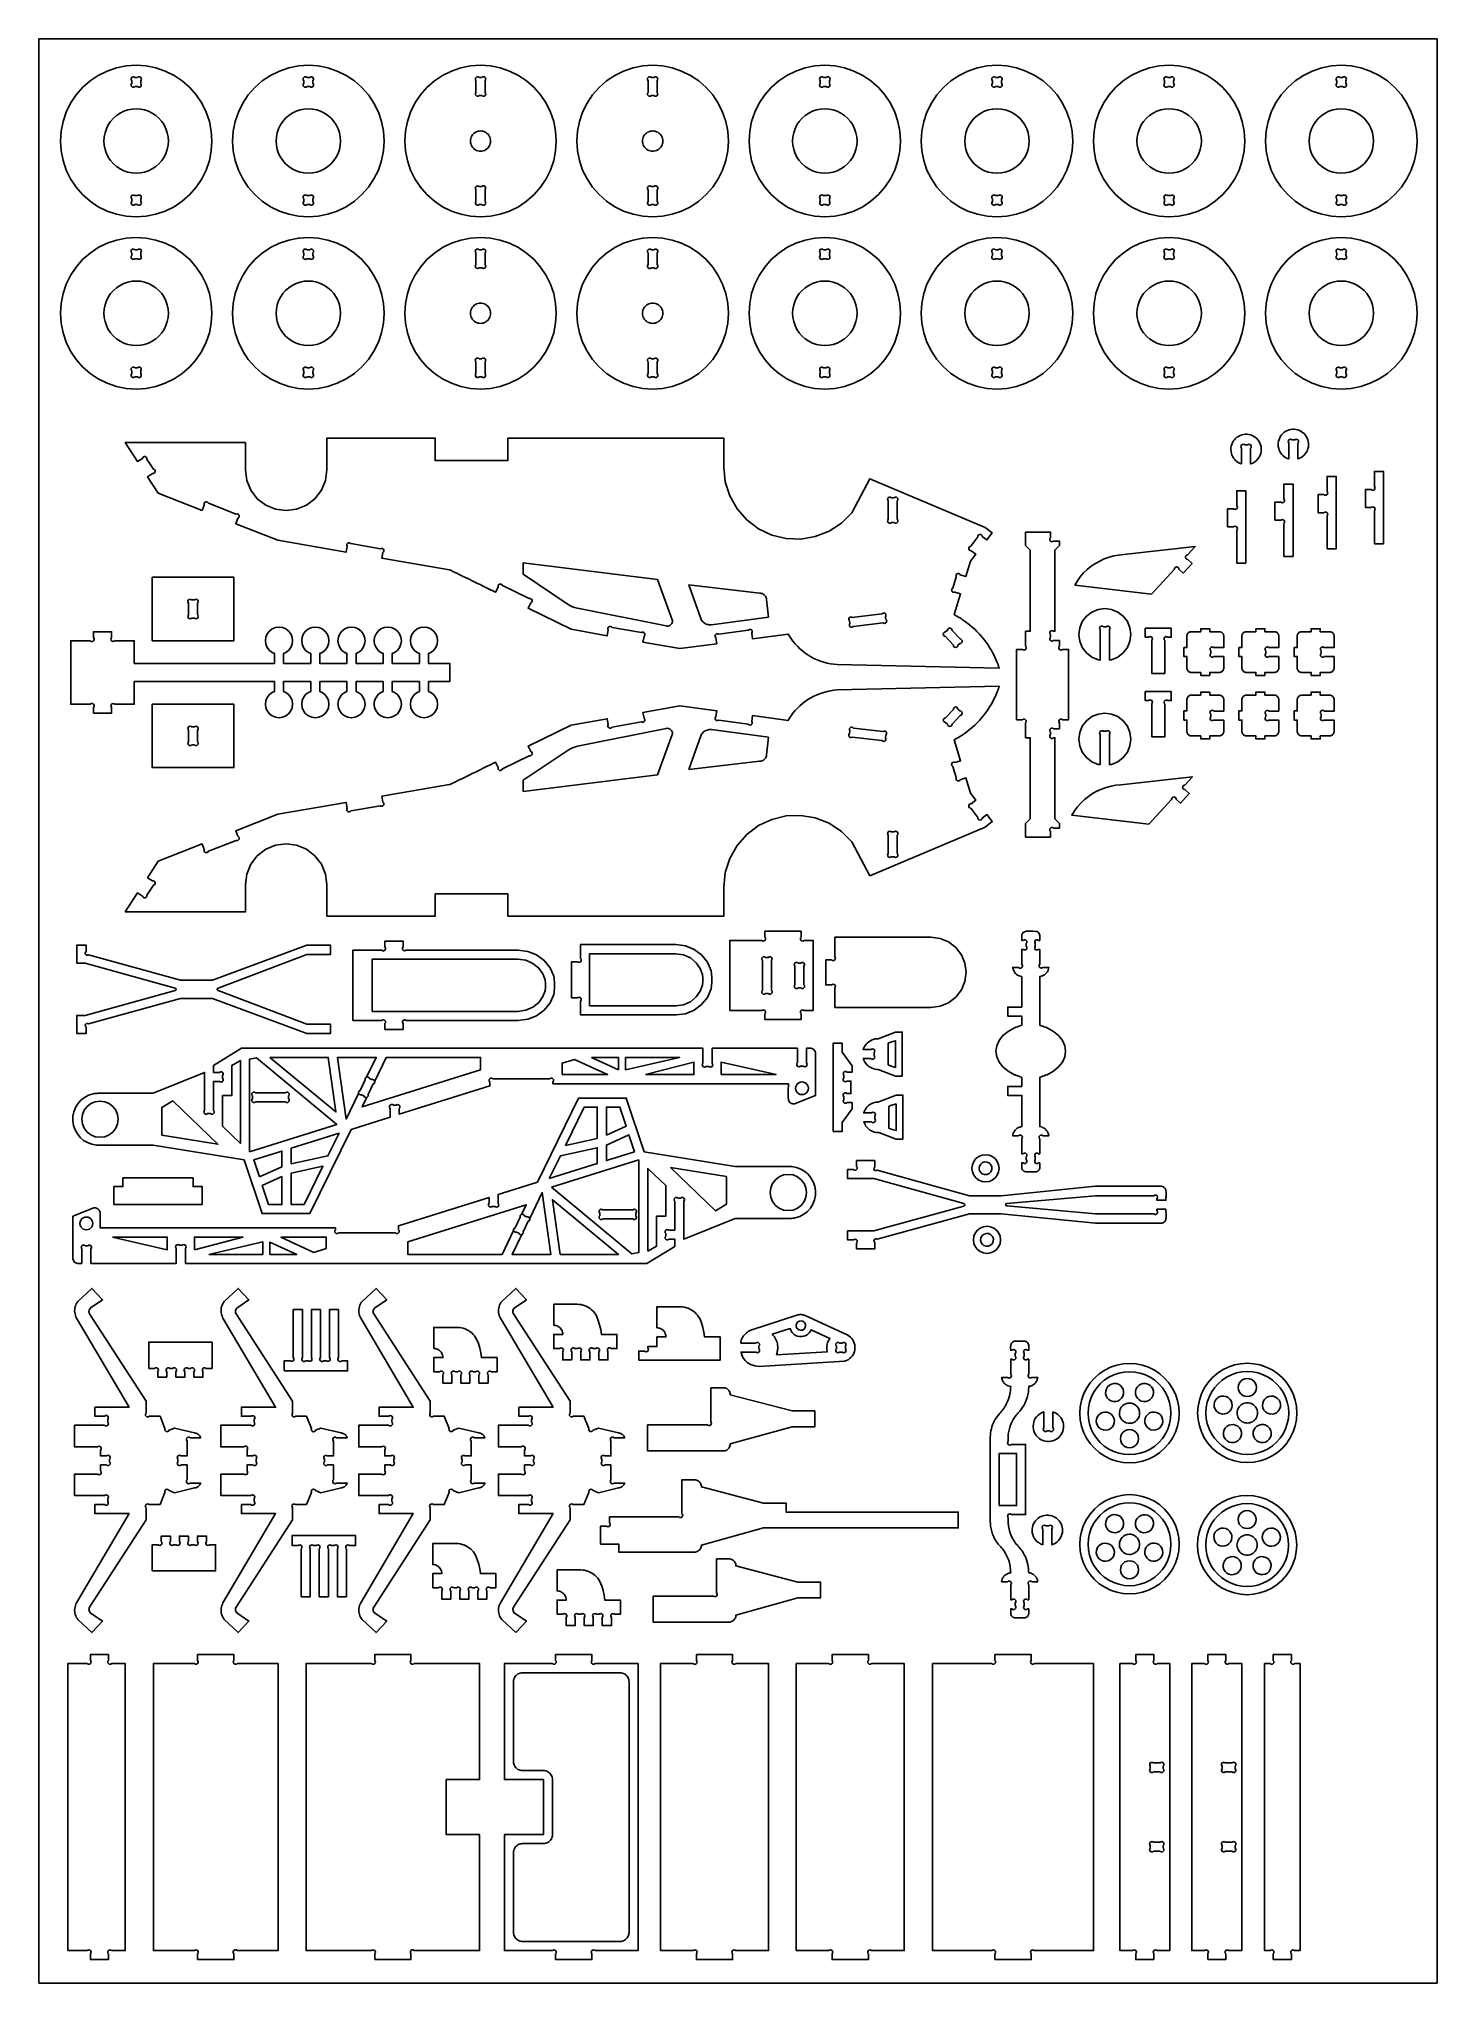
# Model space of a CAD drawing. Extents: x 2.2 to 40.9, y 0.4 to 54.1.
import ezdxf

# ---------------------------------------------------------------- set-up
doc = ezdxf.new("R2010")
doc.units = 0
doc.header["$MEASUREMENT"] = 0
doc.layers.get('0').update_dxf_attribs({"linetype": 'CONTINUOUS'})
doc.layers.add('ENGRAVE', color=1, linetype='CONTINUOUS')
doc.layers.add('LAYER_1', color=18, linetype='CONTINUOUS')

msp = doc.modelspace()

# ---------------------------------------------------------------- linework, layer by layer
msp.add_lwpolyline([(2.223, 0.378), (2.223, 54.147), (40.905, 54.147), (40.905, 0.378)], close=True)
at = {"layer": 'ENGRAVE'}
for points in [[(15.619, 39.654), (15.619, 39.34), (16.838, 38.524), (16.911, 38.48), (16.988, 38.444), (17.041, 38.424), (17.123, 38.4), (19.58, 37.91), (19.605, 37.906), (19.631, 37.908), (19.656, 37.914), (19.68, 37.925), (19.701, 37.94), (19.719, 37.958), (19.733, 37.98), (19.743, 38.004), (19.748, 38.029), (19.749, 38.055), (19.745, 38.08), (19.333, 39.193)], [(20.564, 38.062), (20.548, 38.088), (20.535, 38.115), (20.208, 39.049), (22.161, 38.818), (22.185, 38.817), (22.208, 38.813), (22.231, 38.806), (22.253, 38.796), (22.273, 38.783), (22.292, 38.768), (22.308, 38.751), (22.323, 38.733), (22.335, 38.712), (22.344, 38.69), (22.351, 38.667), (22.355, 38.644), (22.405, 38.154), (20.83, 37.943), (20.8, 37.941), (20.769, 37.942), (20.739, 37.947), (20.709, 37.954), (20.681, 37.965), (20.653, 37.979), (20.628, 37.996), (20.604, 38.016), (20.583, 38.037)], [(15.619, 33.332), (19.333, 33.793), (19.745, 34.906), (19.749, 34.931), (19.748, 34.957), (19.743, 34.982), (19.733, 35.006), (19.719, 35.028), (19.701, 35.046), (19.68, 35.061), (19.656, 35.072), (19.631, 35.078), (19.605, 35.08), (19.58, 35.077), (17.123, 34.586), (17.041, 34.563), (16.988, 34.542), (16.911, 34.506), (16.838, 34.462), (15.619, 33.646)], [(20.208, 33.937), (22.161, 34.168), (22.185, 34.169), (22.208, 34.173), (22.231, 34.181), (22.253, 34.19), (22.273, 34.203), (22.292, 34.218), (22.308, 34.235), (22.323, 34.254), (22.335, 34.274), (22.344, 34.296), (22.351, 34.319), (22.355, 34.343), (22.405, 34.832), (20.83, 35.043), (20.8, 35.045), (20.769, 35.044), (20.739, 35.04), (20.709, 35.032), (20.681, 35.021), (20.653, 35.007), (20.628, 34.99), (20.604, 34.971), (20.583, 34.949), (20.564, 34.925), (20.548, 34.899), (20.535, 34.871)], [(7.307, 24.077), (7.307, 24.924), (7.558, 24.924), (7.558, 25.756), (7.801, 25.889), (7.801, 23.602)], [(8.052, 23.368), (8.052, 25.932), (8.241, 25.965), (10.465, 24.125)], [(8.615, 25.98), (10.228, 25.98), (10.439, 24.472)], [(5.626, 23.827), (7.177, 23.576), (5.927, 24.778), (5.626, 24.594)], [(16.406, 22.388), (18.82, 23.145), (18.82, 20.581), (18.63, 20.548)], [(19.07, 20.623), (19.07, 22.911), (19.564, 22.436), (19.564, 21.588), (19.313, 21.588), (19.313, 20.756)], [(19.694, 22.936), (20.944, 21.735), (21.245, 21.918), (21.245, 22.686)], [(16.643, 20.532), (16.432, 22.041), (18.256, 20.532)], [(31.823, 15.147), (31.957, 15.081), (32.099, 15.033), (32.246, 15.004), (32.396, 14.994), (32.545, 15.004), (32.692, 15.033), (32.834, 15.081), (32.968, 15.147), (33.093, 15.231), (33.206, 15.33), (33.304, 15.442), (33.388, 15.567), (33.454, 15.701), (33.502, 15.843), (33.531, 15.99), (33.541, 16.14), (33.531, 16.289), (33.502, 16.436), (33.454, 16.578), (33.388, 16.712), (33.304, 16.837), (33.206, 16.95), (33.093, 17.049), (32.968, 17.132), (32.834, 17.198), (32.692, 17.246), (32.545, 17.276), (32.396, 17.285), (32.246, 17.276), (32.099, 17.246), (31.957, 17.198), (31.823, 17.132), (31.698, 17.049), (31.585, 16.95), (31.487, 16.837), (31.403, 16.712), (31.337, 16.578), (31.289, 16.436), (31.26, 16.289), (31.25, 16.14), (31.26, 15.99), (31.289, 15.843), (31.337, 15.701), (31.403, 15.567), (31.487, 15.442), (31.585, 15.33), (31.698, 15.231)], [(34.957, 15.237), (34.844, 15.336), (34.745, 15.449), (34.662, 15.573), (34.596, 15.708), (34.547, 15.85), (34.518, 15.997), (34.508, 16.146), (34.518, 16.296), (34.547, 16.443), (34.596, 16.585), (34.662, 16.719), (34.745, 16.844), (34.844, 16.956), (34.957, 17.055), (35.081, 17.138), (35.216, 17.205), (35.358, 17.253), (35.505, 17.282), (35.654, 17.292), (35.804, 17.282), (35.951, 17.253), (36.093, 17.205), (36.227, 17.138), (36.352, 17.055), (36.464, 16.956), (36.563, 16.844), (36.646, 16.719), (36.713, 16.585), (36.761, 16.443), (36.79, 16.296), (36.8, 16.146), (36.79, 15.997), (36.761, 15.85), (36.713, 15.708), (36.646, 15.573), (36.563, 15.449), (36.464, 15.336), (36.352, 15.237), (36.227, 15.154), (36.093, 15.088), (35.951, 15.04), (35.804, 15.01), (35.654, 15), (35.505, 15.01), (35.358, 15.04), (35.216, 15.088), (35.081, 15.154)], [(31.698, 11.604), (31.823, 11.521), (31.957, 11.455), (32.099, 11.407), (32.246, 11.378), (32.396, 11.368), (32.545, 11.378), (32.692, 11.407), (32.834, 11.455), (32.968, 11.521), (33.093, 11.604), (33.206, 11.703), (33.304, 11.816), (33.388, 11.941), (33.454, 12.075), (33.502, 12.217), (33.531, 12.364), (33.541, 12.513), (33.531, 12.663), (33.502, 12.81), (33.454, 12.952), (33.388, 13.086), (33.304, 13.211), (33.206, 13.324), (33.093, 13.422), (32.968, 13.506), (32.834, 13.572), (32.692, 13.62), (32.545, 13.649), (32.396, 13.659), (32.246, 13.649), (32.099, 13.62), (31.957, 13.572), (31.823, 13.506), (31.698, 13.422), (31.585, 13.324), (31.487, 13.211), (31.403, 13.086), (31.337, 12.952), (31.289, 12.81), (31.26, 12.663), (31.25, 12.513), (31.26, 12.364), (31.289, 12.217), (31.337, 12.075), (31.403, 11.941), (31.487, 11.816), (31.585, 11.703)], [(35.075, 11.501), (34.951, 11.585), (34.838, 11.684), (34.739, 11.796), (34.656, 11.921), (34.59, 12.055), (34.542, 12.197), (34.512, 12.344), (34.503, 12.494), (34.512, 12.643), (34.542, 12.79), (34.59, 12.932), (34.656, 13.067), (34.739, 13.191), (34.838, 13.304), (34.951, 13.403), (35.075, 13.486), (35.21, 13.552), (35.352, 13.6), (35.499, 13.63), (35.648, 13.639), (35.798, 13.63), (35.945, 13.6), (36.087, 13.552), (36.221, 13.486), (36.346, 13.403), (36.458, 13.304), (36.557, 13.191), (36.64, 13.067), (36.707, 12.932), (36.755, 12.79), (36.784, 12.643), (36.794, 12.494), (36.784, 12.344), (36.755, 12.197), (36.707, 12.055), (36.64, 11.921), (36.557, 11.796), (36.458, 11.684), (36.346, 11.585), (36.221, 11.501), (36.087, 11.435), (35.945, 11.387), (35.798, 11.358), (35.648, 11.348), (35.499, 11.358), (35.352, 11.387), (35.21, 11.435)], [(15.538, 1.537), (15.571, 1.531), (15.603, 1.529), (18.298, 1.529), (18.331, 1.531), (18.363, 1.537), (18.394, 1.548), (18.423, 1.562), (18.451, 1.58), (18.475, 1.602), (18.497, 1.627), (18.515, 1.654), (18.53, 1.683), (18.54, 1.714), (18.547, 1.747), (18.549, 1.779), (18.549, 8.712), (18.547, 8.745), (18.54, 8.777), (18.53, 8.808), (18.515, 8.837), (18.497, 8.865), (18.475, 8.889), (18.451, 8.911), (18.423, 8.929), (18.394, 8.944), (18.363, 8.954), (18.331, 8.961), (18.298, 8.963), (15.603, 8.963), (15.571, 8.961), (15.538, 8.954), (15.507, 8.944), (15.478, 8.929), (15.451, 8.911), (15.426, 8.889), (15.404, 8.865), (15.386, 8.837), (15.372, 8.808), (15.361, 8.777), (15.355, 8.745), (15.353, 8.712), (15.353, 6.506), (15.355, 6.474), (15.361, 6.442), (15.372, 6.411), (15.386, 6.381), (15.404, 6.354), (15.426, 6.329), (15.451, 6.308), (15.478, 6.289), (15.507, 6.275), (15.538, 6.264), (15.571, 6.258), (15.603, 6.256), (16.181, 6.256), (16.214, 6.254), (16.246, 6.247), (16.277, 6.237), (16.306, 6.222), (16.334, 6.204), (16.358, 6.182), (16.38, 6.158), (16.398, 6.13), (16.413, 6.101), (16.423, 6.07), (16.429, 6.038), (16.432, 6.005), (16.432, 4.486), (16.429, 4.454), (16.423, 4.421), (16.413, 4.39), (16.398, 4.361), (16.38, 4.334), (16.358, 4.309), (16.334, 4.287), (16.306, 4.269), (16.277, 4.255), (16.246, 4.244), (16.214, 4.238), (16.181, 4.236), (15.603, 4.236), (15.571, 4.234), (15.538, 4.227), (15.507, 4.217), (15.478, 4.202), (15.451, 4.184), (15.426, 4.162), (15.404, 4.138), (15.386, 4.11), (15.372, 4.081), (15.361, 4.05), (15.355, 4.018), (15.353, 3.985), (15.353, 1.779), (15.355, 1.747), (15.361, 1.714), (15.372, 1.683), (15.386, 1.654), (15.404, 1.627), (15.426, 1.602), (15.451, 1.58), (15.478, 1.562), (15.507, 1.548)]]:
    msp.add_lwpolyline(points, close=True, dxfattribs=at)
for points in [[(11.29, 25.435), (11.556, 25.98), (10.481, 25.98), (10.72, 24.274), (11.069, 24.985)], [(11.294, 24.875), (11.163, 24.608), (14.445, 25.637), (14.445, 25.98), (11.835, 25.98), (11.514, 25.325)], [(15.802, 21.528), (16.151, 22.239), (16.39, 20.532), (15.315, 20.532), (15.582, 21.078)], [(15.578, 21.638), (15.708, 21.905), (12.427, 20.876), (12.427, 20.532), (15.036, 20.532), (15.357, 21.188)]]:
    msp.add_lwpolyline(points, dxfattribs=at)
at = {"layer": 'LAYER_1'}
for points in [[(3.101, 50.273), (3.253, 50.046), (3.434, 49.839), (3.64, 49.659), (3.868, 49.506), (4.114, 49.385), (4.373, 49.297), (4.642, 49.244), (4.916, 49.226), (5.189, 49.244), (5.458, 49.297), (5.718, 49.385), (5.964, 49.506), (6.192, 49.659), (6.398, 49.839), (6.578, 50.046), (6.731, 50.273), (6.852, 50.519), (6.94, 50.779), (6.994, 51.048), (7.012, 51.321), (6.994, 51.595), (6.94, 51.864), (6.852, 52.123), (6.731, 52.369), (6.578, 52.597), (6.398, 52.803), (6.192, 52.984), (5.964, 53.136), (5.718, 53.258), (5.458, 53.346), (5.189, 53.399), (4.916, 53.417), (4.642, 53.399), (4.373, 53.346), (4.114, 53.258), (3.868, 53.136), (3.64, 52.984), (3.434, 52.803), (3.253, 52.597), (3.101, 52.369), (2.98, 52.123), (2.892, 51.864), (2.838, 51.595), (2.82, 51.321), (2.838, 51.048), (2.892, 50.779), (2.98, 50.519)], [(7.863, 50.273), (8.016, 50.046), (8.196, 49.839), (8.403, 49.659), (8.63, 49.506), (8.876, 49.385), (9.136, 49.297), (9.405, 49.244), (9.678, 49.226), (9.952, 49.244), (10.221, 49.297), (10.48, 49.385), (10.726, 49.506), (10.954, 49.659), (11.16, 49.839), (11.341, 50.046), (11.493, 50.273), (11.615, 50.519), (11.703, 50.779), (11.756, 51.048), (11.774, 51.321), (11.756, 51.595), (11.703, 51.864), (11.615, 52.123), (11.493, 52.369), (11.341, 52.597), (11.16, 52.803), (10.954, 52.984), (10.726, 53.136), (10.48, 53.258), (10.221, 53.346), (9.952, 53.399), (9.678, 53.417), (9.405, 53.399), (9.136, 53.346), (8.876, 53.258), (8.63, 53.136), (8.403, 52.984), (8.196, 52.803), (8.016, 52.597), (7.863, 52.369), (7.742, 52.123), (7.654, 51.864), (7.601, 51.595), (7.583, 51.321), (7.601, 51.048), (7.654, 50.779), (7.742, 50.519)], [(12.626, 50.273), (12.778, 50.046), (12.959, 49.839), (13.165, 49.659), (13.393, 49.506), (13.639, 49.385), (13.898, 49.297), (14.167, 49.244), (14.441, 49.226), (14.714, 49.244), (14.983, 49.297), (15.243, 49.385), (15.489, 49.506), (15.717, 49.659), (15.923, 49.839), (16.104, 50.046), (16.256, 50.273), (16.377, 50.519), (16.465, 50.779), (16.519, 51.048), (16.537, 51.321), (16.519, 51.595), (16.465, 51.864), (16.377, 52.123), (16.256, 52.369), (16.104, 52.597), (15.923, 52.803), (15.717, 52.984), (15.489, 53.136), (15.243, 53.258), (14.983, 53.346), (14.714, 53.399), (14.441, 53.417), (14.167, 53.399), (13.898, 53.346), (13.639, 53.258), (13.393, 53.136), (13.165, 52.984), (12.959, 52.803), (12.778, 52.597), (12.626, 52.369), (12.505, 52.123), (12.417, 51.864), (12.363, 51.595), (12.345, 51.321), (12.363, 51.048), (12.417, 50.779), (12.505, 50.519)], [(17.388, 50.273), (17.541, 50.046), (17.721, 49.839), (17.928, 49.659), (18.155, 49.506), (18.401, 49.385), (18.661, 49.297), (18.93, 49.244), (19.203, 49.226), (19.477, 49.244), (19.746, 49.297), (20.005, 49.385), (20.251, 49.506), (20.479, 49.659), (20.685, 49.839), (20.866, 50.046), (21.018, 50.273), (21.14, 50.519), (21.228, 50.779), (21.281, 51.048), (21.299, 51.321), (21.281, 51.595), (21.228, 51.864), (21.14, 52.123), (21.018, 52.369), (20.866, 52.597), (20.685, 52.803), (20.479, 52.984), (20.251, 53.136), (20.005, 53.258), (19.746, 53.346), (19.477, 53.399), (19.203, 53.417), (18.93, 53.399), (18.661, 53.346), (18.401, 53.258), (18.155, 53.136), (17.928, 52.984), (17.721, 52.803), (17.541, 52.597), (17.388, 52.369), (17.267, 52.123), (17.179, 51.864), (17.126, 51.595), (17.108, 51.321), (17.126, 51.048), (17.179, 50.779), (17.267, 50.519)], [(22.151, 50.273), (22.303, 50.046), (22.484, 49.839), (22.69, 49.659), (22.918, 49.506), (23.164, 49.385), (23.423, 49.297), (23.692, 49.244), (23.966, 49.226), (24.239, 49.244), (24.508, 49.297), (24.768, 49.385), (25.014, 49.506), (25.242, 49.659), (25.448, 49.839), (25.629, 50.046), (25.781, 50.273), (25.902, 50.519), (25.99, 50.779), (26.044, 51.048), (26.062, 51.321), (26.044, 51.595), (25.99, 51.864), (25.902, 52.123), (25.781, 52.369), (25.629, 52.597), (25.448, 52.803), (25.242, 52.984), (25.014, 53.136), (24.768, 53.258), (24.508, 53.346), (24.239, 53.399), (23.966, 53.417), (23.692, 53.399), (23.423, 53.346), (23.164, 53.258), (22.918, 53.136), (22.69, 52.984), (22.484, 52.803), (22.303, 52.597), (22.151, 52.369), (22.03, 52.123), (21.942, 51.864), (21.888, 51.595), (21.87, 51.321), (21.888, 51.048), (21.942, 50.779), (22.03, 50.519)], [(27.066, 50.046), (27.246, 49.839), (27.453, 49.659), (27.681, 49.506), (27.926, 49.385), (28.186, 49.297), (28.455, 49.244), (28.728, 49.226), (29.002, 49.244), (29.271, 49.297), (29.53, 49.385), (29.776, 49.506), (30.004, 49.659), (30.21, 49.839), (30.391, 50.046), (30.543, 50.273), (30.665, 50.519), (30.753, 50.779), (30.806, 51.048), (30.824, 51.321), (30.806, 51.595), (30.753, 51.864), (30.665, 52.123), (30.543, 52.369), (30.391, 52.597), (30.21, 52.803), (30.004, 52.984), (29.776, 53.136), (29.53, 53.258), (29.271, 53.346), (29.002, 53.399), (28.728, 53.417), (28.455, 53.399), (28.186, 53.346), (27.926, 53.258), (27.681, 53.136), (27.453, 52.984), (27.246, 52.803), (27.066, 52.597), (26.913, 52.369), (26.792, 52.123), (26.704, 51.864), (26.651, 51.595), (26.633, 51.321), (26.651, 51.048), (26.704, 50.779), (26.792, 50.519), (26.913, 50.273)], [(31.828, 50.046), (32.009, 49.839), (32.215, 49.659), (32.443, 49.506), (32.689, 49.385), (32.948, 49.297), (33.217, 49.244), (33.491, 49.226), (33.764, 49.244), (34.033, 49.297), (34.293, 49.385), (34.539, 49.506), (34.767, 49.659), (34.973, 49.839), (35.154, 50.046), (35.306, 50.273), (35.427, 50.519), (35.515, 50.779), (35.569, 51.048), (35.587, 51.321), (35.569, 51.595), (35.515, 51.864), (35.427, 52.123), (35.306, 52.369), (35.154, 52.597), (34.973, 52.803), (34.767, 52.984), (34.539, 53.136), (34.293, 53.258), (34.033, 53.346), (33.764, 53.399), (33.491, 53.417), (33.217, 53.399), (32.948, 53.346), (32.689, 53.258), (32.443, 53.136), (32.215, 52.984), (32.009, 52.803), (31.828, 52.597), (31.676, 52.369), (31.555, 52.123), (31.467, 51.864), (31.413, 51.595), (31.395, 51.321), (31.413, 51.048), (31.467, 50.779), (31.555, 50.519), (31.676, 50.273)], [(36.591, 50.046), (36.771, 49.839), (36.978, 49.659), (37.206, 49.506), (37.451, 49.385), (37.711, 49.297), (37.98, 49.244), (38.253, 49.226), (38.527, 49.244), (38.796, 49.297), (39.055, 49.385), (39.301, 49.506), (39.529, 49.659), (39.735, 49.839), (39.916, 50.046), (40.068, 50.273), (40.19, 50.519), (40.278, 50.779), (40.331, 51.048), (40.349, 51.321), (40.331, 51.595), (40.278, 51.864), (40.19, 52.123), (40.068, 52.369), (39.916, 52.597), (39.735, 52.803), (39.529, 52.984), (39.301, 53.136), (39.055, 53.258), (38.796, 53.346), (38.527, 53.399), (38.253, 53.417), (37.98, 53.399), (37.711, 53.346), (37.451, 53.258), (37.206, 53.136), (36.978, 52.984), (36.771, 52.803), (36.591, 52.597), (36.438, 52.369), (36.317, 52.123), (36.229, 51.864), (36.176, 51.595), (36.158, 51.321), (36.176, 51.048), (36.229, 50.779), (36.317, 50.519), (36.438, 50.273)], [(4.092, 50.98), (4.144, 50.876), (4.209, 50.779), (4.286, 50.691), (4.373, 50.614), (4.47, 50.55), (4.575, 50.498), (4.685, 50.461), (4.8, 50.438), (4.916, 50.43), (5.032, 50.438), (5.146, 50.461), (5.257, 50.498), (5.361, 50.55), (5.458, 50.614), (5.546, 50.691), (5.623, 50.779), (5.688, 50.876), (5.739, 50.98), (5.777, 51.091), (5.799, 51.205), (5.807, 51.321), (5.799, 51.438), (5.777, 51.552), (5.739, 51.662), (5.688, 51.767), (5.623, 51.864), (5.546, 51.952), (5.458, 52.028), (5.361, 52.093), (5.257, 52.145), (5.146, 52.182), (5.032, 52.205), (4.916, 52.213), (4.8, 52.205), (4.685, 52.182), (4.575, 52.145), (4.47, 52.093), (4.373, 52.028), (4.286, 51.952), (4.209, 51.864), (4.144, 51.767), (4.092, 51.662), (4.055, 51.552), (4.032, 51.438), (4.025, 51.321), (4.032, 51.205), (4.055, 51.091)], [(8.855, 50.98), (8.907, 50.876), (8.971, 50.779), (9.048, 50.691), (9.136, 50.614), (9.233, 50.55), (9.337, 50.498), (9.448, 50.461), (9.562, 50.438), (9.678, 50.43), (9.795, 50.438), (9.909, 50.461), (10.019, 50.498), (10.124, 50.55), (10.221, 50.614), (10.309, 50.691), (10.385, 50.779), (10.45, 50.876), (10.502, 50.98), (10.539, 51.091), (10.562, 51.205), (10.57, 51.321), (10.562, 51.438), (10.539, 51.552), (10.502, 51.662), (10.45, 51.767), (10.385, 51.864), (10.309, 51.952), (10.221, 52.028), (10.124, 52.093), (10.019, 52.145), (9.909, 52.182), (9.795, 52.205), (9.678, 52.213), (9.562, 52.205), (9.448, 52.182), (9.337, 52.145), (9.233, 52.093), (9.136, 52.028), (9.048, 51.952), (8.971, 51.864), (8.907, 51.767), (8.855, 51.662), (8.818, 51.552), (8.795, 51.438), (8.787, 51.321), (8.795, 51.205), (8.818, 51.091)], [(23.143, 50.98), (23.194, 50.876), (23.259, 50.779), (23.336, 50.691), (23.423, 50.614), (23.52, 50.55), (23.625, 50.498), (23.735, 50.461), (23.85, 50.438), (23.966, 50.43), (24.082, 50.438), (24.197, 50.461), (24.307, 50.498), (24.411, 50.55), (24.508, 50.614), (24.596, 50.691), (24.673, 50.779), (24.738, 50.876), (24.789, 50.98), (24.827, 51.091), (24.849, 51.205), (24.857, 51.321), (24.849, 51.438), (24.827, 51.552), (24.789, 51.662), (24.738, 51.767), (24.673, 51.864), (24.596, 51.952), (24.508, 52.028), (24.411, 52.093), (24.307, 52.145), (24.197, 52.182), (24.082, 52.205), (23.966, 52.213), (23.85, 52.205), (23.735, 52.182), (23.625, 52.145), (23.52, 52.093), (23.423, 52.028), (23.336, 51.952), (23.259, 51.864), (23.194, 51.767), (23.143, 51.662), (23.105, 51.552), (23.082, 51.438), (23.075, 51.321), (23.082, 51.205), (23.105, 51.091)], [(27.957, 50.876), (28.021, 50.779), (28.098, 50.691), (28.186, 50.614), (28.283, 50.55), (28.387, 50.498), (28.498, 50.461), (28.612, 50.438), (28.728, 50.43), (28.845, 50.438), (28.959, 50.461), (29.069, 50.498), (29.174, 50.55), (29.271, 50.614), (29.359, 50.691), (29.435, 50.779), (29.5, 50.876), (29.552, 50.98), (29.589, 51.091), (29.612, 51.205), (29.62, 51.321), (29.612, 51.438), (29.589, 51.552), (29.552, 51.662), (29.5, 51.767), (29.435, 51.864), (29.359, 51.952), (29.271, 52.028), (29.174, 52.093), (29.069, 52.145), (28.959, 52.182), (28.845, 52.205), (28.728, 52.213), (28.612, 52.205), (28.498, 52.182), (28.387, 52.145), (28.283, 52.093), (28.186, 52.028), (28.098, 51.952), (28.021, 51.864), (27.957, 51.767), (27.905, 51.662), (27.868, 51.552), (27.845, 51.438), (27.837, 51.321), (27.845, 51.205), (27.868, 51.091), (27.905, 50.98)], [(32.719, 50.876), (32.784, 50.779), (32.861, 50.691), (32.948, 50.614), (33.045, 50.55), (33.15, 50.498), (33.26, 50.461), (33.375, 50.438), (33.491, 50.43), (33.607, 50.438), (33.722, 50.461), (33.832, 50.498), (33.936, 50.55), (34.033, 50.614), (34.121, 50.691), (34.198, 50.779), (34.263, 50.876), (34.314, 50.98), (34.352, 51.091), (34.374, 51.205), (34.382, 51.321), (34.374, 51.438), (34.352, 51.552), (34.314, 51.662), (34.263, 51.767), (34.198, 51.864), (34.121, 51.952), (34.033, 52.028), (33.936, 52.093), (33.832, 52.145), (33.722, 52.182), (33.607, 52.205), (33.491, 52.213), (33.375, 52.205), (33.26, 52.182), (33.15, 52.145), (33.045, 52.093), (32.948, 52.028), (32.861, 51.952), (32.784, 51.864), (32.719, 51.767), (32.668, 51.662), (32.63, 51.552), (32.607, 51.438), (32.6, 51.321), (32.607, 51.205), (32.63, 51.091), (32.668, 50.98)], [(37.546, 50.779), (37.623, 50.691), (37.711, 50.614), (37.808, 50.55), (37.912, 50.498), (38.023, 50.461), (38.137, 50.438), (38.253, 50.43), (38.37, 50.438), (38.484, 50.461), (38.594, 50.498), (38.699, 50.55), (38.796, 50.614), (38.884, 50.691), (38.96, 50.779), (39.025, 50.876), (39.077, 50.98), (39.114, 51.091), (39.137, 51.205), (39.145, 51.321), (39.137, 51.438), (39.114, 51.552), (39.077, 51.662), (39.025, 51.767), (38.96, 51.864), (38.884, 51.952), (38.796, 52.028), (38.699, 52.093), (38.594, 52.145), (38.484, 52.182), (38.37, 52.205), (38.253, 52.213), (38.137, 52.205), (38.023, 52.182), (37.912, 52.145), (37.808, 52.093), (37.711, 52.028), (37.623, 51.952), (37.546, 51.864), (37.482, 51.767), (37.43, 51.662), (37.393, 51.552), (37.37, 51.438), (37.362, 51.321), (37.37, 51.205), (37.393, 51.091), (37.43, 50.98), (37.482, 50.876)], [(14.182, 51.214), (14.198, 51.181), (14.219, 51.151), (14.243, 51.123), (14.27, 51.099), (14.301, 51.079), (14.334, 51.063), (14.368, 51.051), (14.404, 51.044), (14.441, 51.041), (14.477, 51.044), (14.513, 51.051), (14.548, 51.063), (14.581, 51.079), (14.611, 51.099), (14.639, 51.123), (14.663, 51.151), (14.683, 51.181), (14.7, 51.214), (14.711, 51.249), (14.718, 51.285), (14.721, 51.321), (14.718, 51.358), (14.711, 51.394), (14.7, 51.428), (14.683, 51.461), (14.663, 51.492), (14.639, 51.519), (14.611, 51.543), (14.581, 51.564), (14.548, 51.58), (14.513, 51.592), (14.477, 51.599), (14.441, 51.601), (14.404, 51.599), (14.368, 51.592), (14.334, 51.58), (14.301, 51.564), (14.27, 51.543), (14.243, 51.519), (14.219, 51.492), (14.198, 51.461), (14.182, 51.428), (14.17, 51.394), (14.163, 51.358), (14.161, 51.321), (14.163, 51.285), (14.17, 51.249)], [(18.945, 51.214), (18.961, 51.181), (18.981, 51.151), (19.005, 51.123), (19.033, 51.099), (19.063, 51.079), (19.096, 51.063), (19.131, 51.051), (19.167, 51.044), (19.203, 51.041), (19.24, 51.044), (19.276, 51.051), (19.311, 51.063), (19.343, 51.079), (19.374, 51.099), (19.401, 51.123), (19.426, 51.151), (19.446, 51.181), (19.462, 51.214), (19.474, 51.249), (19.481, 51.285), (19.483, 51.321), (19.481, 51.358), (19.474, 51.394), (19.462, 51.428), (19.446, 51.461), (19.426, 51.492), (19.401, 51.519), (19.374, 51.543), (19.343, 51.564), (19.311, 51.58), (19.276, 51.592), (19.24, 51.599), (19.203, 51.601), (19.167, 51.599), (19.131, 51.592), (19.096, 51.58), (19.063, 51.564), (19.033, 51.543), (19.005, 51.519), (18.981, 51.492), (18.961, 51.461), (18.945, 51.428), (18.933, 51.394), (18.926, 51.358), (18.923, 51.321), (18.926, 51.285), (18.933, 51.249)], [(3.101, 45.511), (3.253, 45.283), (3.434, 45.077), (3.64, 44.896), (3.868, 44.744), (4.114, 44.623), (4.373, 44.535), (4.642, 44.481), (4.916, 44.463), (5.189, 44.481), (5.458, 44.535), (5.718, 44.623), (5.964, 44.744), (6.192, 44.896), (6.398, 45.077), (6.578, 45.283), (6.731, 45.511), (6.852, 45.757), (6.94, 46.016), (6.994, 46.285), (7.012, 46.559), (6.994, 46.832), (6.94, 47.101), (6.852, 47.361), (6.731, 47.607), (6.578, 47.835), (6.398, 48.041), (6.192, 48.221), (5.964, 48.374), (5.718, 48.495), (5.458, 48.583), (5.189, 48.637), (4.916, 48.655), (4.642, 48.637), (4.373, 48.583), (4.114, 48.495), (3.868, 48.374), (3.64, 48.221), (3.434, 48.041), (3.253, 47.835), (3.101, 47.607), (2.98, 47.361), (2.892, 47.101), (2.838, 46.832), (2.82, 46.559), (2.838, 46.285), (2.892, 46.016), (2.98, 45.757)], [(7.863, 45.511), (8.016, 45.283), (8.196, 45.077), (8.403, 44.896), (8.63, 44.744), (8.876, 44.623), (9.136, 44.535), (9.405, 44.481), (9.678, 44.463), (9.952, 44.481), (10.221, 44.535), (10.48, 44.623), (10.726, 44.744), (10.954, 44.896), (11.16, 45.077), (11.341, 45.283), (11.493, 45.511), (11.615, 45.757), (11.703, 46.016), (11.756, 46.285), (11.774, 46.559), (11.756, 46.832), (11.703, 47.101), (11.615, 47.361), (11.493, 47.607), (11.341, 47.835), (11.16, 48.041), (10.954, 48.221), (10.726, 48.374), (10.48, 48.495), (10.221, 48.583), (9.952, 48.637), (9.678, 48.655), (9.405, 48.637), (9.136, 48.583), (8.876, 48.495), (8.63, 48.374), (8.403, 48.221), (8.196, 48.041), (8.016, 47.835), (7.863, 47.607), (7.742, 47.361), (7.654, 47.101), (7.601, 46.832), (7.583, 46.559), (7.601, 46.285), (7.654, 46.016), (7.742, 45.757)], [(12.626, 45.511), (12.778, 45.283), (12.959, 45.077), (13.165, 44.896), (13.393, 44.744), (13.639, 44.623), (13.898, 44.535), (14.167, 44.481), (14.441, 44.463), (14.714, 44.481), (14.983, 44.535), (15.243, 44.623), (15.489, 44.744), (15.717, 44.896), (15.923, 45.077), (16.104, 45.283), (16.256, 45.511), (16.377, 45.757), (16.465, 46.016), (16.519, 46.285), (16.537, 46.559), (16.519, 46.832), (16.465, 47.101), (16.377, 47.361), (16.256, 47.607), (16.104, 47.835), (15.923, 48.041), (15.717, 48.221), (15.489, 48.374), (15.243, 48.495), (14.983, 48.583), (14.714, 48.637), (14.441, 48.655), (14.167, 48.637), (13.898, 48.583), (13.639, 48.495), (13.393, 48.374), (13.165, 48.221), (12.959, 48.041), (12.778, 47.835), (12.626, 47.607), (12.505, 47.361), (12.417, 47.101), (12.363, 46.832), (12.345, 46.559), (12.363, 46.285), (12.417, 46.016), (12.505, 45.757)], [(17.541, 45.283), (17.721, 45.077), (17.928, 44.896), (18.155, 44.744), (18.401, 44.623), (18.661, 44.535), (18.93, 44.481), (19.203, 44.463), (19.477, 44.481), (19.746, 44.535), (20.005, 44.623), (20.251, 44.744), (20.479, 44.896), (20.685, 45.077), (20.866, 45.283), (21.018, 45.511), (21.14, 45.757), (21.228, 46.016), (21.281, 46.285), (21.299, 46.559), (21.281, 46.832), (21.228, 47.101), (21.14, 47.361), (21.018, 47.607), (20.866, 47.835), (20.685, 48.041), (20.479, 48.221), (20.251, 48.374), (20.005, 48.495), (19.746, 48.583), (19.477, 48.637), (19.203, 48.655), (18.93, 48.637), (18.661, 48.583), (18.401, 48.495), (18.155, 48.374), (17.928, 48.221), (17.721, 48.041), (17.541, 47.835), (17.388, 47.607), (17.267, 47.361), (17.179, 47.101), (17.126, 46.832), (17.108, 46.559), (17.126, 46.285), (17.179, 46.016), (17.267, 45.757), (17.388, 45.511)], [(22.303, 45.283), (22.484, 45.077), (22.69, 44.896), (22.918, 44.744), (23.164, 44.623), (23.423, 44.535), (23.692, 44.481), (23.966, 44.463), (24.239, 44.481), (24.508, 44.535), (24.768, 44.623), (25.014, 44.744), (25.242, 44.896), (25.448, 45.077), (25.629, 45.283), (25.781, 45.511), (25.902, 45.757), (25.99, 46.016), (26.044, 46.285), (26.062, 46.559), (26.044, 46.832), (25.99, 47.101), (25.902, 47.361), (25.781, 47.607), (25.629, 47.835), (25.448, 48.041), (25.242, 48.221), (25.014, 48.374), (24.768, 48.495), (24.508, 48.583), (24.239, 48.637), (23.966, 48.655), (23.692, 48.637), (23.423, 48.583), (23.164, 48.495), (22.918, 48.374), (22.69, 48.221), (22.484, 48.041), (22.303, 47.835), (22.151, 47.607), (22.03, 47.361), (21.942, 47.101), (21.888, 46.832), (21.87, 46.559), (21.888, 46.285), (21.942, 46.016), (22.03, 45.757), (22.151, 45.511)], [(27.066, 45.283), (27.246, 45.077), (27.453, 44.896), (27.681, 44.744), (27.926, 44.623), (28.186, 44.535), (28.455, 44.481), (28.728, 44.463), (29.002, 44.481), (29.271, 44.535), (29.53, 44.623), (29.776, 44.744), (30.004, 44.896), (30.21, 45.077), (30.391, 45.283), (30.543, 45.511), (30.665, 45.757), (30.753, 46.016), (30.806, 46.285), (30.824, 46.559), (30.806, 46.832), (30.753, 47.101), (30.665, 47.361), (30.543, 47.607), (30.391, 47.835), (30.21, 48.041), (30.004, 48.221), (29.776, 48.374), (29.53, 48.495), (29.271, 48.583), (29.002, 48.637), (28.728, 48.655), (28.455, 48.637), (28.186, 48.583), (27.926, 48.495), (27.681, 48.374), (27.453, 48.221), (27.246, 48.041), (27.066, 47.835), (26.913, 47.607), (26.792, 47.361), (26.704, 47.101), (26.651, 46.832), (26.633, 46.559), (26.651, 46.285), (26.704, 46.016), (26.792, 45.757), (26.913, 45.511)], [(32.009, 45.077), (32.215, 44.896), (32.443, 44.744), (32.689, 44.623), (32.948, 44.535), (33.217, 44.481), (33.491, 44.463), (33.764, 44.481), (34.033, 44.535), (34.293, 44.623), (34.539, 44.744), (34.767, 44.896), (34.973, 45.077), (35.154, 45.283), (35.306, 45.511), (35.427, 45.757), (35.515, 46.016), (35.569, 46.285), (35.587, 46.559), (35.569, 46.832), (35.515, 47.101), (35.427, 47.361), (35.306, 47.607), (35.154, 47.835), (34.973, 48.041), (34.767, 48.221), (34.539, 48.374), (34.293, 48.495), (34.033, 48.583), (33.764, 48.637), (33.491, 48.655), (33.217, 48.637), (32.948, 48.583), (32.689, 48.495), (32.443, 48.374), (32.215, 48.221), (32.009, 48.041), (31.828, 47.835), (31.676, 47.607), (31.555, 47.361), (31.467, 47.101), (31.413, 46.832), (31.395, 46.559), (31.413, 46.285), (31.467, 46.016), (31.555, 45.757), (31.676, 45.511), (31.828, 45.283)], [(36.978, 44.896), (37.206, 44.744), (37.451, 44.623), (37.711, 44.535), (37.98, 44.481), (38.253, 44.463), (38.527, 44.481), (38.796, 44.535), (39.055, 44.623), (39.301, 44.744), (39.529, 44.896), (39.735, 45.077), (39.916, 45.283), (40.068, 45.511), (40.19, 45.757), (40.278, 46.016), (40.331, 46.285), (40.349, 46.559), (40.331, 46.832), (40.278, 47.101), (40.19, 47.361), (40.068, 47.607), (39.916, 47.835), (39.735, 48.041), (39.529, 48.221), (39.301, 48.374), (39.055, 48.495), (38.796, 48.583), (38.527, 48.637), (38.253, 48.655), (37.98, 48.637), (37.711, 48.583), (37.451, 48.495), (37.206, 48.374), (36.978, 48.221), (36.771, 48.041), (36.591, 47.835), (36.438, 47.607), (36.317, 47.361), (36.229, 47.101), (36.176, 46.832), (36.158, 46.559), (36.176, 46.285), (36.229, 46.016), (36.317, 45.757), (36.438, 45.511), (36.591, 45.283), (36.771, 45.077)], [(4.092, 46.218), (4.144, 46.113), (4.209, 46.016), (4.286, 45.929), (4.373, 45.852), (4.47, 45.787), (4.575, 45.735), (4.685, 45.698), (4.8, 45.675), (4.916, 45.668), (5.032, 45.675), (5.146, 45.698), (5.257, 45.735), (5.361, 45.787), (5.458, 45.852), (5.546, 45.929), (5.623, 46.016), (5.688, 46.113), (5.739, 46.218), (5.777, 46.328), (5.799, 46.443), (5.807, 46.559), (5.799, 46.675), (5.777, 46.789), (5.739, 46.9), (5.688, 47.004), (5.623, 47.101), (5.546, 47.189), (5.458, 47.266), (5.361, 47.331), (5.257, 47.382), (5.146, 47.42), (5.032, 47.442), (4.916, 47.45), (4.8, 47.442), (4.685, 47.42), (4.575, 47.382), (4.47, 47.331), (4.373, 47.266), (4.286, 47.189), (4.209, 47.101), (4.144, 47.004), (4.092, 46.9), (4.055, 46.789), (4.032, 46.675), (4.025, 46.559), (4.032, 46.443), (4.055, 46.328)], [(8.855, 46.218), (8.907, 46.113), (8.971, 46.016), (9.048, 45.929), (9.136, 45.852), (9.233, 45.787), (9.337, 45.735), (9.448, 45.698), (9.562, 45.675), (9.678, 45.668), (9.795, 45.675), (9.909, 45.698), (10.019, 45.735), (10.124, 45.787), (10.221, 45.852), (10.309, 45.929), (10.385, 46.016), (10.45, 46.113), (10.502, 46.218), (10.539, 46.328), (10.562, 46.443), (10.57, 46.559), (10.562, 46.675), (10.539, 46.789), (10.502, 46.9), (10.45, 47.004), (10.385, 47.101), (10.309, 47.189), (10.221, 47.266), (10.124, 47.331), (10.019, 47.382), (9.909, 47.42), (9.795, 47.442), (9.678, 47.45), (9.562, 47.442), (9.448, 47.42), (9.337, 47.382), (9.233, 47.331), (9.136, 47.266), (9.048, 47.189), (8.971, 47.101), (8.907, 47.004), (8.855, 46.9), (8.818, 46.789), (8.795, 46.675), (8.787, 46.559), (8.795, 46.443), (8.818, 46.328)], [(23.194, 46.113), (23.259, 46.016), (23.336, 45.929), (23.423, 45.852), (23.52, 45.787), (23.625, 45.735), (23.735, 45.698), (23.85, 45.675), (23.966, 45.668), (24.082, 45.675), (24.197, 45.698), (24.307, 45.735), (24.411, 45.787), (24.508, 45.852), (24.596, 45.929), (24.673, 46.016), (24.738, 46.113), (24.789, 46.218), (24.827, 46.328), (24.849, 46.443), (24.857, 46.559), (24.849, 46.675), (24.827, 46.789), (24.789, 46.9), (24.738, 47.004), (24.673, 47.101), (24.596, 47.189), (24.508, 47.266), (24.411, 47.331), (24.307, 47.382), (24.197, 47.42), (24.082, 47.442), (23.966, 47.45), (23.85, 47.442), (23.735, 47.42), (23.625, 47.382), (23.52, 47.331), (23.423, 47.266), (23.336, 47.189), (23.259, 47.101), (23.194, 47.004), (23.143, 46.9), (23.105, 46.789), (23.082, 46.675), (23.075, 46.559), (23.082, 46.443), (23.105, 46.328), (23.143, 46.218)], [(27.957, 46.113), (28.021, 46.016), (28.098, 45.929), (28.186, 45.852), (28.283, 45.787), (28.387, 45.735), (28.498, 45.698), (28.612, 45.675), (28.728, 45.668), (28.845, 45.675), (28.959, 45.698), (29.069, 45.735), (29.174, 45.787), (29.271, 45.852), (29.359, 45.929), (29.435, 46.016), (29.5, 46.113), (29.552, 46.218), (29.589, 46.328), (29.612, 46.443), (29.62, 46.559), (29.612, 46.675), (29.589, 46.789), (29.552, 46.9), (29.5, 47.004), (29.435, 47.101), (29.359, 47.189), (29.271, 47.266), (29.174, 47.331), (29.069, 47.382), (28.959, 47.42), (28.845, 47.442), (28.728, 47.45), (28.612, 47.442), (28.498, 47.42), (28.387, 47.382), (28.283, 47.331), (28.186, 47.266), (28.098, 47.189), (28.021, 47.101), (27.957, 47.004), (27.905, 46.9), (27.868, 46.789), (27.845, 46.675), (27.837, 46.559), (27.845, 46.443), (27.868, 46.328), (27.905, 46.218)], [(32.784, 46.016), (32.861, 45.929), (32.948, 45.852), (33.045, 45.787), (33.15, 45.735), (33.26, 45.698), (33.375, 45.675), (33.491, 45.668), (33.607, 45.675), (33.722, 45.698), (33.832, 45.735), (33.936, 45.787), (34.033, 45.852), (34.121, 45.929), (34.198, 46.016), (34.263, 46.113), (34.314, 46.218), (34.352, 46.328), (34.374, 46.443), (34.382, 46.559), (34.374, 46.675), (34.352, 46.789), (34.314, 46.9), (34.263, 47.004), (34.198, 47.101), (34.121, 47.189), (34.033, 47.266), (33.936, 47.331), (33.832, 47.382), (33.722, 47.42), (33.607, 47.442), (33.491, 47.45), (33.375, 47.442), (33.26, 47.42), (33.15, 47.382), (33.045, 47.331), (32.948, 47.266), (32.861, 47.189), (32.784, 47.101), (32.719, 47.004), (32.668, 46.9), (32.63, 46.789), (32.607, 46.675), (32.6, 46.559), (32.607, 46.443), (32.63, 46.328), (32.668, 46.218), (32.719, 46.113)], [(37.546, 46.016), (37.623, 45.929), (37.711, 45.852), (37.808, 45.787), (37.912, 45.735), (38.023, 45.698), (38.137, 45.675), (38.253, 45.668), (38.37, 45.675), (38.484, 45.698), (38.594, 45.735), (38.699, 45.787), (38.796, 45.852), (38.884, 45.929), (38.96, 46.016), (39.025, 46.113), (39.077, 46.218), (39.114, 46.328), (39.137, 46.443), (39.145, 46.559), (39.137, 46.675), (39.114, 46.789), (39.077, 46.9), (39.025, 47.004), (38.96, 47.101), (38.884, 47.189), (38.796, 47.266), (38.699, 47.331), (38.594, 47.382), (38.484, 47.42), (38.37, 47.442), (38.253, 47.45), (38.137, 47.442), (38.023, 47.42), (37.912, 47.382), (37.808, 47.331), (37.711, 47.266), (37.623, 47.189), (37.546, 47.101), (37.482, 47.004), (37.43, 46.9), (37.393, 46.789), (37.37, 46.675), (37.362, 46.559), (37.37, 46.443), (37.393, 46.328), (37.43, 46.218), (37.482, 46.113)], [(14.198, 46.419), (14.219, 46.388), (14.243, 46.361), (14.27, 46.337), (14.301, 46.316), (14.334, 46.3), (14.368, 46.288), (14.404, 46.281), (14.441, 46.279), (14.477, 46.281), (14.513, 46.288), (14.548, 46.3), (14.581, 46.316), (14.611, 46.337), (14.639, 46.361), (14.663, 46.388), (14.683, 46.419), (14.7, 46.452), (14.711, 46.486), (14.718, 46.522), (14.721, 46.559), (14.718, 46.595), (14.711, 46.631), (14.7, 46.666), (14.683, 46.699), (14.663, 46.729), (14.639, 46.757), (14.611, 46.781), (14.581, 46.801), (14.548, 46.818), (14.513, 46.829), (14.477, 46.836), (14.441, 46.839), (14.404, 46.836), (14.368, 46.829), (14.334, 46.818), (14.301, 46.801), (14.27, 46.781), (14.243, 46.757), (14.219, 46.729), (14.198, 46.699), (14.182, 46.666), (14.17, 46.631), (14.163, 46.595), (14.161, 46.559), (14.163, 46.522), (14.17, 46.486), (14.182, 46.452)], [(18.961, 46.419), (18.981, 46.388), (19.005, 46.361), (19.033, 46.337), (19.063, 46.316), (19.096, 46.3), (19.131, 46.288), (19.167, 46.281), (19.203, 46.279), (19.24, 46.281), (19.276, 46.288), (19.311, 46.3), (19.343, 46.316), (19.374, 46.337), (19.401, 46.361), (19.426, 46.388), (19.446, 46.419), (19.462, 46.452), (19.474, 46.486), (19.481, 46.522), (19.483, 46.559), (19.481, 46.595), (19.474, 46.631), (19.462, 46.666), (19.446, 46.699), (19.426, 46.729), (19.401, 46.757), (19.374, 46.781), (19.343, 46.801), (19.311, 46.818), (19.276, 46.829), (19.24, 46.836), (19.203, 46.839), (19.167, 46.836), (19.131, 46.829), (19.096, 46.818), (19.063, 46.801), (19.033, 46.781), (19.005, 46.757), (18.981, 46.729), (18.961, 46.699), (18.945, 46.666), (18.933, 46.631), (18.926, 46.595), (18.923, 46.559), (18.926, 46.522), (18.933, 46.486), (18.945, 46.452)], [(5.362, 37.502), (7.618, 37.502), (7.618, 39.257), (5.362, 39.257)], [(5.362, 35.748), (5.362, 33.993), (7.618, 33.993), (7.618, 35.748)], [(15.696, 28.665), (15.478, 28.695), (11.446, 28.695), (11.446, 27.252), (15.478, 27.252), (15.696, 27.283), (15.89, 27.369), (16.05, 27.501), (16.165, 27.661), (16.227, 27.823), (16.24, 27.925), (16.24, 28.022), (16.227, 28.124), (16.165, 28.286), (16.05, 28.446), (15.89, 28.578)], [(17.459, 27.403), (19.845, 27.403), (20.058, 27.434), (20.248, 27.52), (20.405, 27.652), (20.517, 27.812), (20.579, 27.975), (20.591, 28.077), (20.591, 28.173), (20.579, 28.275), (20.517, 28.438), (20.405, 28.597), (20.248, 28.73), (20.058, 28.816), (19.845, 28.847), (17.459, 28.847)], [(25.721, 25.771), (25.721, 26.374), (25.818, 26.413), (25.92, 26.441), (25.92, 25.704), (25.886, 25.711), (25.785, 25.743)], [(16.697, 25.502), (16.697, 25.818), (17.037, 25.925), (17.955, 25.502)], [(17.515, 25.98), (18.254, 25.64), (18.254, 25.98)], [(18.456, 25.631), (19.948, 25.98), (18.456, 25.98)], [(19.005, 25.502), (20.344, 25.502), (20.344, 25.852)], [(21.096, 25.502), (22.616, 25.502), (21.096, 25.852)], [(23.207, 25), (23.244, 24.972), (23.287, 24.955), (23.333, 24.949), (23.379, 24.955), (23.421, 24.972), (23.458, 25), (23.486, 25.037), (23.504, 25.08), (23.51, 25.126), (23.504, 25.172), (23.486, 25.214), (23.458, 25.251), (23.421, 25.279), (23.379, 25.297), (23.333, 25.303), (23.287, 25.297), (23.244, 25.279), (23.207, 25.251), (23.179, 25.214), (23.161, 25.172), (23.155, 25.126), (23.161, 25.08), (23.179, 25.037)], [(3.43, 24.141), (3.413, 24.271), (3.43, 24.4), (3.48, 24.521), (3.56, 24.625), (3.664, 24.705), (3.785, 24.755), (3.915, 24.772), (4.044, 24.755), (4.165, 24.705), (4.269, 24.625), (4.349, 24.521), (4.399, 24.4), (4.416, 24.271), (4.399, 24.141), (4.349, 24.02), (4.269, 23.916), (4.165, 23.836), (4.044, 23.786), (3.915, 23.769), (3.785, 23.786), (3.664, 23.836), (3.56, 23.916), (3.48, 24.02)], [(16.791, 23.545), (17.671, 23.737), (17.671, 24.603), (17.31, 24.603)], [(17.922, 23.83), (18.467, 24.073), (18.291, 24.603), (17.922, 24.603)], [(25.853, 23.976), (25.755, 24.014), (25.739, 24.022), (25.739, 24.624), (25.787, 24.646), (25.887, 24.68), (25.938, 24.692), (25.938, 23.954)], [(9.2, 23.032), (10.221, 23.255), (10.529, 23.883), (9.2, 23.466)], [(18.7, 23.369), (18.546, 23.834), (17.922, 23.555), (17.922, 23.125)], [(8.325, 22.679), (8.949, 22.957), (8.949, 23.388), (8.171, 23.144)], [(16.342, 22.629), (16.65, 23.258), (17.671, 23.481), (17.671, 23.046)], [(28.224, 22.587), (28.315, 22.55), (28.412, 22.537), (28.509, 22.55), (28.6, 22.587), (28.678, 22.647), (28.738, 22.725), (28.775, 22.816), (28.788, 22.913), (28.775, 23.01), (28.738, 23.101), (28.678, 23.179), (28.6, 23.239), (28.509, 23.276), (28.412, 23.289), (28.315, 23.276), (28.224, 23.239), (28.146, 23.179), (28.086, 23.101), (28.049, 23.01), (28.036, 22.913), (28.049, 22.816), (28.086, 22.725), (28.146, 22.647)], [(4.298, 21.915), (4.298, 22.405), (4.548, 22.405), (4.548, 22.644), (6.491, 22.644), (6.491, 22.405), (6.742, 22.405), (6.742, 21.915)], [(8.58, 21.909), (8.949, 21.909), (8.949, 22.683), (8.404, 22.44)], [(9.2, 21.909), (9.562, 21.909), (10.08, 22.968), (9.2, 22.775)], [(22.522, 21.991), (22.472, 22.112), (22.455, 22.242), (22.472, 22.372), (22.522, 22.493), (22.602, 22.597), (22.706, 22.676), (22.827, 22.727), (22.957, 22.744), (23.086, 22.727), (23.207, 22.676), (23.311, 22.597), (23.391, 22.493), (23.441, 22.372), (23.458, 22.242), (23.441, 22.112), (23.391, 21.991), (23.311, 21.888), (23.207, 21.808), (23.086, 21.758), (22.957, 21.741), (22.827, 21.758), (22.706, 21.808), (22.602, 21.888)], [(3.45, 21.233), (3.493, 21.216), (3.539, 21.21), (3.585, 21.216), (3.627, 21.233), (3.664, 21.262), (3.692, 21.298), (3.71, 21.341), (3.716, 21.387), (3.71, 21.433), (3.692, 21.476), (3.664, 21.512), (3.627, 21.54), (3.585, 21.558), (3.539, 21.564), (3.493, 21.558), (3.45, 21.54), (3.413, 21.512), (3.385, 21.476), (3.368, 21.433), (3.361, 21.387), (3.368, 21.341), (3.385, 21.298), (3.413, 21.262)], [(4.256, 21.011), (5.775, 21.011), (5.775, 20.661)], [(6.527, 20.661), (6.527, 21.011), (7.867, 21.011)], [(8.917, 21.011), (10.175, 21.011), (10.175, 20.695), (9.834, 20.588)], [(28.265, 20.608), (28.356, 20.571), (28.453, 20.558), (28.55, 20.571), (28.641, 20.608), (28.719, 20.668), (28.779, 20.746), (28.816, 20.837), (28.829, 20.934), (28.816, 21.031), (28.779, 21.122), (28.719, 21.2), (28.641, 21.26), (28.55, 21.297), (28.453, 21.31), (28.356, 21.297), (28.265, 21.26), (28.187, 21.2), (28.127, 21.122), (28.09, 21.031), (28.077, 20.934), (28.09, 20.837), (28.127, 20.746), (28.187, 20.668)], [(6.923, 20.532), (8.416, 20.882), (8.416, 20.532)], [(8.617, 20.532), (9.356, 20.532), (8.617, 20.873)], [(31.709, 14.95), (31.87, 14.87), (32.04, 14.813), (32.216, 14.778), (32.396, 14.766), (32.575, 14.778), (32.751, 14.813), (32.921, 14.87), (33.082, 14.95), (33.232, 15.05), (33.367, 15.168), (33.485, 15.303), (33.585, 15.453), (33.665, 15.614), (33.722, 15.784), (33.758, 15.96), (33.769, 16.14), (33.758, 16.319), (33.722, 16.495), (33.665, 16.665), (33.585, 16.827), (33.485, 16.976), (33.367, 17.111), (33.232, 17.229), (33.082, 17.329), (32.921, 17.409), (32.751, 17.467), (32.575, 17.502), (32.396, 17.513), (32.216, 17.502), (32.04, 17.467), (31.87, 17.409), (31.709, 17.329), (31.559, 17.229), (31.424, 17.111), (31.306, 16.976), (31.206, 16.827), (31.126, 16.665), (31.069, 16.495), (31.034, 16.319), (31.022, 16.14), (31.034, 15.96), (31.069, 15.784), (31.126, 15.614), (31.206, 15.453), (31.306, 15.303), (31.424, 15.168), (31.559, 15.05)], [(34.967, 14.957), (35.128, 14.877), (35.299, 14.819), (35.475, 14.784), (35.654, 14.772), (35.833, 14.784), (36.01, 14.819), (36.18, 14.877), (36.341, 14.957), (36.49, 15.056), (36.625, 15.175), (36.744, 15.31), (36.844, 15.459), (36.923, 15.621), (36.981, 15.791), (37.016, 15.967), (37.028, 16.146), (37.016, 16.326), (36.981, 16.502), (36.923, 16.672), (36.844, 16.833), (36.744, 16.982), (36.625, 17.118), (36.49, 17.236), (36.341, 17.336), (36.18, 17.415), (36.01, 17.473), (35.833, 17.508), (35.654, 17.52), (35.475, 17.508), (35.299, 17.473), (35.128, 17.415), (34.967, 17.336), (34.818, 17.236), (34.683, 17.118), (34.564, 16.982), (34.464, 16.833), (34.385, 16.672), (34.327, 16.502), (34.292, 16.326), (34.28, 16.146), (34.292, 15.967), (34.327, 15.791), (34.385, 15.621), (34.464, 15.459), (34.564, 15.31), (34.683, 15.175), (34.818, 15.056)], [(31.78, 16.564), (31.749, 16.622), (31.734, 16.685), (31.736, 16.751), (31.755, 16.814), (31.789, 16.869), (31.837, 16.914), (31.895, 16.945), (31.958, 16.96), (32.024, 16.958), (32.086, 16.939), (32.142, 16.905), (32.187, 16.857), (32.218, 16.8), (32.233, 16.736), (32.231, 16.671), (32.212, 16.608), (32.178, 16.552), (32.13, 16.507), (32.073, 16.476), (32.009, 16.461), (31.944, 16.463), (31.881, 16.482), (31.825, 16.517)], [(32.614, 16.552), (32.58, 16.608), (32.561, 16.67), (32.559, 16.736), (32.574, 16.799), (32.605, 16.857), (32.65, 16.905), (32.706, 16.939), (32.769, 16.958), (32.834, 16.959), (32.898, 16.944), (32.955, 16.913), (33.003, 16.868), (33.037, 16.812), (33.056, 16.75), (33.058, 16.684), (33.043, 16.621), (33.012, 16.563), (32.967, 16.516), (32.911, 16.481), (32.848, 16.463), (32.783, 16.461), (32.719, 16.476), (32.661, 16.507)], [(35.589, 16.608), (35.654, 16.6), (35.719, 16.608), (35.779, 16.633), (35.831, 16.673), (35.871, 16.725), (35.896, 16.786), (35.905, 16.85), (35.896, 16.915), (35.871, 16.976), (35.831, 17.028), (35.779, 17.067), (35.719, 17.093), (35.654, 17.101), (35.589, 17.093), (35.529, 17.067), (35.477, 17.028), (35.437, 16.976), (35.412, 16.915), (35.403, 16.85), (35.412, 16.786), (35.437, 16.725), (35.477, 16.673), (35.529, 16.633)], [(31.516, 15.784), (31.488, 15.843), (31.476, 15.907), (31.481, 15.973), (31.503, 16.034), (31.54, 16.088), (31.589, 16.131), (31.648, 16.159), (31.713, 16.171), (31.778, 16.166), (31.84, 16.144), (31.894, 16.107), (31.936, 16.058), (31.964, 15.999), (31.976, 15.934), (31.971, 15.869), (31.95, 15.807), (31.913, 15.753), (31.863, 15.711), (31.804, 15.683), (31.74, 15.671), (31.675, 15.676), (31.613, 15.697), (31.559, 15.734)], [(32.879, 15.754), (32.842, 15.808), (32.82, 15.87), (32.815, 15.935), (32.827, 15.999), (32.855, 16.059), (32.898, 16.108), (32.951, 16.145), (33.013, 16.167), (33.078, 16.172), (33.143, 16.16), (33.202, 16.132), (33.252, 16.09), (33.289, 16.036), (33.31, 15.974), (33.316, 15.909), (33.304, 15.845), (33.275, 15.786), (33.233, 15.736), (33.179, 15.699), (33.117, 15.677), (33.052, 15.672), (32.988, 15.684), (32.929, 15.712)], [(34.907, 16.127), (34.971, 16.115), (35.036, 16.12), (35.098, 16.141), (35.152, 16.178), (35.195, 16.228), (35.223, 16.287), (35.235, 16.351), (35.23, 16.417), (35.208, 16.478), (35.171, 16.532), (35.122, 16.575), (35.063, 16.603), (34.998, 16.615), (34.933, 16.61), (34.871, 16.589), (34.817, 16.552), (34.775, 16.502), (34.746, 16.443), (34.734, 16.379), (34.739, 16.313), (34.761, 16.252), (34.798, 16.198), (34.848, 16.155)], [(35.514, 15.904), (35.484, 15.924), (35.456, 15.948), (35.432, 15.976), (35.412, 16.006), (35.395, 16.039), (35.384, 16.074), (35.376, 16.11), (35.374, 16.146), (35.376, 16.183), (35.384, 16.219), (35.395, 16.253), (35.412, 16.286), (35.432, 16.317), (35.456, 16.344), (35.484, 16.368), (35.514, 16.389), (35.547, 16.405), (35.582, 16.417), (35.618, 16.424), (35.654, 16.426), (35.691, 16.424), (35.727, 16.417), (35.761, 16.405), (35.794, 16.389), (35.825, 16.368), (35.852, 16.344), (35.876, 16.317), (35.897, 16.286), (35.913, 16.253), (35.925, 16.219), (35.932, 16.183), (35.934, 16.146), (35.932, 16.11), (35.925, 16.074), (35.913, 16.039), (35.897, 16.006), (35.876, 15.976), (35.852, 15.948), (35.825, 15.924), (35.794, 15.904), (35.761, 15.888), (35.727, 15.876), (35.691, 15.869), (35.654, 15.866), (35.618, 15.869), (35.582, 15.876), (35.547, 15.888)], [(36.272, 16.119), (36.337, 16.113), (36.401, 16.125), (36.46, 16.154), (36.51, 16.196), (36.547, 16.25), (36.569, 16.312), (36.574, 16.377), (36.562, 16.441), (36.534, 16.5), (36.492, 16.55), (36.438, 16.587), (36.376, 16.609), (36.311, 16.614), (36.246, 16.602), (36.187, 16.574), (36.138, 16.532), (36.1, 16.478), (36.079, 16.416), (36.074, 16.351), (36.085, 16.286), (36.114, 16.227), (36.156, 16.178), (36.21, 16.14)], [(32.218, 15.258), (32.178, 15.31), (32.153, 15.371), (32.145, 15.435), (32.153, 15.5), (32.178, 15.561), (32.218, 15.613), (32.27, 15.653), (32.331, 15.678), (32.396, 15.686), (32.46, 15.678), (32.521, 15.653), (32.573, 15.613), (32.613, 15.561), (32.638, 15.5), (32.646, 15.435), (32.638, 15.371), (32.613, 15.31), (32.573, 15.258), (32.521, 15.218), (32.46, 15.193), (32.396, 15.185), (32.331, 15.193), (32.27, 15.218)], [(35.153, 15.341), (35.217, 15.326), (35.282, 15.328), (35.345, 15.346), (35.401, 15.381), (35.445, 15.428), (35.476, 15.486), (35.492, 15.55), (35.49, 15.615), (35.471, 15.678), (35.436, 15.733), (35.389, 15.778), (35.331, 15.809), (35.268, 15.824), (35.202, 15.822), (35.139, 15.804), (35.084, 15.769), (35.039, 15.722), (35.008, 15.664), (34.993, 15.6), (34.995, 15.535), (35.014, 15.472), (35.048, 15.417), (35.096, 15.372)], [(35.965, 15.347), (36.027, 15.328), (36.093, 15.326), (36.156, 15.342), (36.214, 15.373), (36.262, 15.418), (36.296, 15.473), (36.315, 15.536), (36.316, 15.602), (36.301, 15.665), (36.27, 15.723), (36.225, 15.77), (36.169, 15.805), (36.107, 15.823), (36.041, 15.825), (35.978, 15.81), (35.92, 15.779), (35.872, 15.734), (35.838, 15.678), (35.82, 15.615), (35.818, 15.55), (35.833, 15.486), (35.864, 15.429), (35.909, 15.381)], [(28.792, 13.586), (29.271, 13.586), (29.271, 15.027), (28.792, 15.027)], [(31.709, 11.324), (31.87, 11.244), (32.04, 11.187), (32.216, 11.151), (32.396, 11.14), (32.575, 11.151), (32.751, 11.187), (32.921, 11.244), (33.082, 11.324), (33.232, 11.424), (33.367, 11.542), (33.485, 11.677), (33.585, 11.827), (33.665, 11.988), (33.722, 12.158), (33.758, 12.334), (33.769, 12.513), (33.758, 12.693), (33.722, 12.869), (33.665, 13.039), (33.585, 13.2), (33.485, 13.35), (33.367, 13.485), (33.232, 13.603), (33.082, 13.703), (32.921, 13.783), (32.751, 13.84), (32.575, 13.875), (32.396, 13.887), (32.216, 13.875), (32.04, 13.84), (31.87, 13.783), (31.709, 13.703), (31.559, 13.603), (31.424, 13.485), (31.306, 13.35), (31.206, 13.2), (31.126, 13.039), (31.069, 12.869), (31.034, 12.693), (31.022, 12.513), (31.034, 12.334), (31.069, 12.158), (31.126, 11.988), (31.206, 11.827), (31.306, 11.677), (31.424, 11.542), (31.559, 11.424)], [(35.123, 11.225), (35.293, 11.167), (35.469, 11.132), (35.648, 11.12), (35.828, 11.132), (36.004, 11.167), (36.174, 11.225), (36.335, 11.304), (36.484, 11.404), (36.62, 11.522), (36.738, 11.657), (36.838, 11.807), (36.917, 11.968), (36.975, 12.138), (37.01, 12.314), (37.022, 12.494), (37.01, 12.673), (36.975, 12.849), (36.917, 13.019), (36.838, 13.181), (36.738, 13.33), (36.62, 13.465), (36.484, 13.584), (36.335, 13.683), (36.174, 13.763), (36.004, 13.821), (35.828, 13.856), (35.648, 13.867), (35.469, 13.856), (35.293, 13.821), (35.123, 13.763), (34.961, 13.683), (34.812, 13.584), (34.677, 13.465), (34.558, 13.33), (34.459, 13.181), (34.379, 13.019), (34.321, 12.849), (34.286, 12.673), (34.275, 12.494), (34.286, 12.314), (34.321, 12.138), (34.379, 11.968), (34.459, 11.807), (34.558, 11.657), (34.677, 11.522), (34.812, 11.404), (34.961, 11.304)], [(35.583, 12.956), (35.648, 12.947), (35.713, 12.956), (35.774, 12.981), (35.825, 13.021), (35.865, 13.073), (35.89, 13.133), (35.899, 13.198), (35.89, 13.263), (35.865, 13.323), (35.825, 13.375), (35.774, 13.415), (35.713, 13.44), (35.648, 13.449), (35.583, 13.44), (35.523, 13.415), (35.471, 13.375), (35.431, 13.323), (35.406, 13.263), (35.398, 13.198), (35.406, 13.133), (35.431, 13.073), (35.471, 13.021), (35.523, 12.981)], [(31.881, 12.856), (31.944, 12.837), (32.009, 12.835), (32.073, 12.85), (32.13, 12.881), (32.178, 12.926), (32.212, 12.982), (32.231, 13.045), (32.233, 13.11), (32.218, 13.174), (32.187, 13.231), (32.142, 13.279), (32.086, 13.313), (32.024, 13.332), (31.958, 13.334), (31.895, 13.319), (31.837, 13.288), (31.789, 13.243), (31.755, 13.187), (31.736, 13.125), (31.734, 13.059), (31.749, 12.996), (31.78, 12.938), (31.825, 12.89)], [(32.719, 12.85), (32.783, 12.835), (32.848, 12.836), (32.911, 12.855), (32.967, 12.889), (33.012, 12.937), (33.043, 12.994), (33.058, 13.058), (33.056, 13.124), (33.037, 13.186), (33.003, 13.242), (32.955, 13.287), (32.898, 13.318), (32.834, 13.333), (32.769, 13.331), (32.706, 13.313), (32.65, 13.278), (32.605, 13.231), (32.574, 13.173), (32.559, 13.11), (32.561, 13.044), (32.58, 12.982), (32.614, 12.926), (32.661, 12.881)], [(34.901, 12.474), (34.965, 12.462), (35.031, 12.467), (35.092, 12.489), (35.146, 12.526), (35.189, 12.576), (35.217, 12.635), (35.229, 12.699), (35.224, 12.764), (35.202, 12.826), (35.165, 12.88), (35.116, 12.922), (35.057, 12.951), (34.992, 12.963), (34.927, 12.958), (34.865, 12.936), (34.811, 12.899), (34.769, 12.849), (34.741, 12.79), (34.729, 12.726), (34.734, 12.661), (34.755, 12.599), (34.792, 12.545), (34.842, 12.502)], [(36.266, 12.466), (36.331, 12.461), (36.395, 12.473), (36.454, 12.501), (36.504, 12.544), (36.541, 12.598), (36.563, 12.659), (36.568, 12.724), (36.556, 12.789), (36.528, 12.848), (36.486, 12.898), (36.432, 12.935), (36.37, 12.956), (36.305, 12.962), (36.24, 12.95), (36.181, 12.922), (36.132, 12.879), (36.095, 12.825), (36.073, 12.763), (36.068, 12.698), (36.08, 12.634), (36.108, 12.575), (36.15, 12.525), (36.204, 12.488)], [(31.613, 12.071), (31.675, 12.049), (31.74, 12.044), (31.804, 12.056), (31.863, 12.085), (31.913, 12.127), (31.95, 12.181), (31.971, 12.243), (31.976, 12.308), (31.964, 12.373), (31.936, 12.432), (31.894, 12.481), (31.84, 12.518), (31.778, 12.54), (31.713, 12.545), (31.648, 12.533), (31.589, 12.505), (31.54, 12.462), (31.503, 12.408), (31.481, 12.346), (31.476, 12.281), (31.488, 12.217), (31.516, 12.158), (31.559, 12.108)], [(32.988, 12.057), (33.052, 12.046), (33.117, 12.051), (33.179, 12.072), (33.233, 12.11), (33.275, 12.159), (33.304, 12.218), (33.316, 12.283), (33.31, 12.348), (33.289, 12.41), (33.252, 12.464), (33.202, 12.506), (33.143, 12.534), (33.078, 12.546), (33.013, 12.541), (32.951, 12.519), (32.898, 12.482), (32.855, 12.432), (32.827, 12.373), (32.815, 12.309), (32.82, 12.244), (32.842, 12.182), (32.879, 12.128), (32.929, 12.086)], [(35.508, 12.251), (35.478, 12.272), (35.45, 12.296), (35.426, 12.323), (35.406, 12.354), (35.39, 12.387), (35.378, 12.421), (35.371, 12.457), (35.368, 12.494), (35.371, 12.53), (35.378, 12.566), (35.39, 12.601), (35.406, 12.634), (35.426, 12.664), (35.45, 12.692), (35.478, 12.716), (35.508, 12.736), (35.541, 12.752), (35.576, 12.764), (35.612, 12.771), (35.648, 12.774), (35.685, 12.771), (35.721, 12.764), (35.755, 12.752), (35.788, 12.736), (35.819, 12.716), (35.846, 12.692), (35.87, 12.664), (35.891, 12.634), (35.907, 12.601), (35.919, 12.566), (35.926, 12.53), (35.928, 12.494), (35.926, 12.457), (35.919, 12.421), (35.907, 12.387), (35.891, 12.354), (35.87, 12.323), (35.846, 12.296), (35.819, 12.272), (35.788, 12.251), (35.755, 12.235), (35.721, 12.223), (35.685, 12.216), (35.648, 12.214), (35.612, 12.216), (35.576, 12.223), (35.541, 12.235)], [(32.331, 11.567), (32.396, 11.559), (32.46, 11.567), (32.521, 11.592), (32.573, 11.632), (32.613, 11.684), (32.638, 11.744), (32.646, 11.809), (32.638, 11.874), (32.613, 11.935), (32.573, 11.986), (32.521, 12.026), (32.46, 12.051), (32.396, 12.06), (32.331, 12.051), (32.27, 12.026), (32.218, 11.986), (32.178, 11.935), (32.153, 11.874), (32.145, 11.809), (32.153, 11.744), (32.178, 11.684), (32.218, 11.632), (32.27, 11.592)], [(35.147, 11.688), (35.211, 11.673), (35.276, 11.675), (35.339, 11.694), (35.395, 11.728), (35.44, 11.776), (35.471, 11.834), (35.486, 11.897), (35.484, 11.963), (35.465, 12.025), (35.431, 12.081), (35.383, 12.126), (35.325, 12.157), (35.262, 12.172), (35.196, 12.17), (35.134, 12.151), (35.078, 12.117), (35.033, 12.069), (35.002, 12.012), (34.987, 11.948), (34.989, 11.882), (35.008, 11.82), (35.042, 11.764), (35.09, 11.719)], [(35.959, 11.694), (36.022, 11.676), (36.087, 11.674), (36.151, 11.689), (36.208, 11.72), (36.256, 11.765), (36.29, 11.821), (36.309, 11.884), (36.31, 11.949), (36.295, 12.013), (36.264, 12.07), (36.219, 12.118), (36.163, 12.152), (36.101, 12.171), (36.035, 12.173), (35.972, 12.157), (35.914, 12.126), (35.867, 12.081), (35.832, 12.026), (35.814, 11.963), (35.812, 11.898), (35.827, 11.834), (35.858, 11.776), (35.903, 11.729)]]:
    msp.add_lwpolyline(points, close=True, dxfattribs=at)
for points in [[(5.041, 52.991), (5.041, 52.918, -1), (4.952, 52.829), (4.88, 52.829, -1), (4.791, 52.918), (4.791, 52.991, -1), (4.88, 53.08), (4.952, 53.08, -1)], [(9.715, 52.829), (9.642, 52.829, -1), (9.553, 52.918), (9.553, 52.991, -1), (9.642, 53.08), (9.715, 53.08, -1), (9.803, 52.991), (9.803, 52.918, -1)], [(14.316, 52.667), (14.316, 52.991, -1), (14.405, 53.079), (14.477, 53.079, -1), (14.566, 52.991), (14.566, 52.667, -1), (14.477, 52.579), (14.405, 52.579, -1)], [(19.078, 52.667), (19.078, 52.991, -1), (19.167, 53.079), (19.24, 53.079, -1), (19.328, 52.991), (19.328, 52.667, -1), (19.24, 52.579), (19.167, 52.579, -1)], [(23.93, 53.08), (24.002, 53.08, -1), (24.091, 52.991), (24.091, 52.918, -1), (24.002, 52.829), (23.93, 52.829, -1), (23.841, 52.918), (23.841, 52.991, -1)], [(28.692, 53.08), (28.765, 53.08, -1), (28.853, 52.991), (28.853, 52.918, -1), (28.765, 52.829), (28.692, 52.829, -1), (28.603, 52.918), (28.603, 52.991, -1)], [(33.366, 52.918), (33.366, 52.991, -1), (33.455, 53.08), (33.527, 53.08, -1), (33.616, 52.991), (33.616, 52.918, -1), (33.527, 52.829), (33.455, 52.829, -1)], [(38.29, 52.829), (38.217, 52.829, -1), (38.128, 52.918), (38.128, 52.991, -1), (38.217, 53.08), (38.29, 53.08, -1), (38.378, 52.991), (38.378, 52.918, -1)], [(14.477, 50.063), (14.405, 50.063, 1), (14.316, 49.975), (14.316, 49.651, 1), (14.405, 49.563), (14.477, 49.563, 1), (14.566, 49.651), (14.566, 49.975, 1)], [(19.24, 50.063), (19.167, 50.063, 1), (19.078, 49.975), (19.078, 49.651, 1), (19.167, 49.563), (19.24, 49.563, 1), (19.328, 49.651), (19.328, 49.975, 1)], [(4.952, 49.813), (4.88, 49.813, 1), (4.791, 49.724), (4.791, 49.651, 1), (4.88, 49.563), (4.952, 49.563, 1), (5.041, 49.651), (5.041, 49.724, 1)], [(9.715, 49.813), (9.642, 49.813, 1), (9.553, 49.724), (9.553, 49.651, 1), (9.642, 49.563), (9.715, 49.563, 1), (9.803, 49.651), (9.803, 49.724, 1)], [(24.091, 49.651), (24.091, 49.724, 1), (24.002, 49.813), (23.93, 49.813, 1), (23.841, 49.724), (23.841, 49.651, 1), (23.93, 49.563), (24.002, 49.563, 1)], [(28.765, 49.813), (28.692, 49.813, 1), (28.603, 49.724), (28.603, 49.651, 1), (28.692, 49.563), (28.765, 49.563, 1), (28.853, 49.651), (28.853, 49.724, 1)], [(33.455, 49.563), (33.527, 49.563, 1), (33.616, 49.651), (33.616, 49.724, 1), (33.527, 49.813), (33.455, 49.813, 1), (33.366, 49.724), (33.366, 49.651, 1)], [(38.29, 49.813), (38.217, 49.813, 1), (38.128, 49.724), (38.128, 49.651, 1), (38.217, 49.563), (38.29, 49.563, 1), (38.378, 49.651), (38.378, 49.724, 1)], [(4.88, 48.317), (4.952, 48.317, -1), (5.041, 48.229), (5.041, 48.156, -1), (4.952, 48.067), (4.88, 48.067, -1), (4.791, 48.156), (4.791, 48.229, -1)], [(9.642, 48.317), (9.715, 48.317, -1), (9.803, 48.229), (9.803, 48.156, -1), (9.715, 48.067), (9.642, 48.067, -1), (9.553, 48.156), (9.553, 48.229, -1)], [(14.316, 47.905), (14.316, 48.228, -1), (14.405, 48.317), (14.477, 48.317, -1), (14.566, 48.228), (14.566, 47.905, -1), (14.477, 47.816), (14.405, 47.816, -1)], [(19.167, 48.317), (19.24, 48.317, -1), (19.328, 48.228), (19.328, 47.905, -1), (19.24, 47.816), (19.167, 47.816, -1), (19.078, 47.905), (19.078, 48.228, -1)], [(24.002, 48.067), (23.93, 48.067, -1), (23.841, 48.156), (23.841, 48.229, -1), (23.93, 48.317), (24.002, 48.317, -1), (24.091, 48.229), (24.091, 48.156, -1)], [(28.692, 48.317), (28.765, 48.317, -1), (28.853, 48.229), (28.853, 48.156, -1), (28.765, 48.067), (28.692, 48.067, -1), (28.603, 48.156), (28.603, 48.229, -1)], [(33.455, 48.317), (33.527, 48.317, -1), (33.616, 48.229), (33.616, 48.156, -1), (33.527, 48.067), (33.455, 48.067, -1), (33.366, 48.156), (33.366, 48.229, -1)], [(38.217, 48.317), (38.29, 48.317, -1), (38.378, 48.229), (38.378, 48.156, -1), (38.29, 48.067), (38.217, 48.067, -1), (38.128, 48.156), (38.128, 48.229, -1)], [(14.566, 44.889), (14.566, 45.212, 1), (14.477, 45.301), (14.405, 45.301, 1), (14.316, 45.212), (14.316, 44.889, 1), (14.405, 44.8), (14.477, 44.8, 1)], [(19.24, 45.301), (19.167, 45.301, 1), (19.078, 45.212), (19.078, 44.889, 1), (19.167, 44.8), (19.24, 44.8, 1), (19.328, 44.889), (19.328, 45.212, 1)], [(4.952, 45.05), (4.88, 45.05, 1), (4.791, 44.962), (4.791, 44.889, 1), (4.88, 44.8), (4.952, 44.8, 1), (5.041, 44.889), (5.041, 44.962, 1)], [(9.715, 45.05), (9.642, 45.05, 1), (9.553, 44.962), (9.553, 44.889, 1), (9.642, 44.8), (9.715, 44.8, 1), (9.803, 44.889), (9.803, 44.962, 1)], [(24.091, 44.889), (24.091, 44.962, 1), (24.002, 45.05), (23.93, 45.05, 1), (23.841, 44.962), (23.841, 44.889, 1), (23.93, 44.8), (24.002, 44.8, 1)], [(28.765, 45.05), (28.692, 45.05, 1), (28.603, 44.962), (28.603, 44.889, 1), (28.692, 44.8), (28.765, 44.8, 1), (28.853, 44.889), (28.853, 44.962, 1)], [(33.527, 45.05), (33.455, 45.05, 1), (33.366, 44.962), (33.366, 44.889, 1), (33.455, 44.8), (33.527, 44.8, 1), (33.616, 44.889), (33.616, 44.962, 1)], [(38.29, 45.05), (38.217, 45.05, 1), (38.128, 44.962), (38.128, 44.889, 1), (38.217, 44.8), (38.29, 44.8, 1), (38.378, 44.889), (38.378, 44.962, 1)], [(5.39, 42.249), (5.213, 42.52, 1), (5.09, 42.545), (4.955, 42.457), (4.611, 42.982), (7.936, 42.982), (7.936, 42.228), (7.975, 41.936), (8.087, 41.664), (8.266, 41.431), (8.5, 41.252), (8.771, 41.139), (9.063, 41.101), (9.355, 41.139), (9.626, 41.252), (9.86, 41.431), (10.039, 41.664), (10.151, 41.936), (10.19, 42.228), (10.19, 43.105), (13.185, 43.105), (13.185, 42.485), (15.2, 42.485), (15.2, 43.105), (21.171, 43.105), (21.171, 42.299), (21.213, 41.894), (21.337, 41.506), (21.537, 41.151), (21.805, 40.844), (22.13, 40.598), (22.498, 40.423), (22.894, 40.327), (23.302, 40.313), (23.703, 40.382), (24.082, 40.532), (24.423, 40.756), (24.711, 41.044), (25.214, 41.983), (28.399, 40.635), (28.598, 40.483), (28.451, 40.29), (28.323, 40.389, 1), (28.198, 40.372), (28.002, 40.114, 1), (28.018, 39.99), (28.147, 39.892), (28, 39.699), (27.869, 39.28), (27.714, 39.328, 1), (27.603, 39.27), (27.507, 38.96, 1), (27.565, 38.849), (27.72, 38.801), (27.54, 38.226, -0.005678), (27.703, 38.132, -0.018659), (27.823, 38.054, -0.147057), (28.735, 36.9, -0.012168), (28.764, 36.822, 0.004056), (28.791, 36.744), (24.312, 36.845, -0.114036), (23.581, 37.06, -0.115553), (23.027, 37.569, -0.015689), (22.99, 37.627, 0.005229), (22.954, 37.686), (21.969, 37.554), (21.948, 37.715, 1), (21.848, 37.791), (21.03, 37.681, 1), (20.954, 37.581), (20.976, 37.421), (19.952, 37.283), (18.936, 37.465), (18.964, 37.624, 1), (18.893, 37.727), (18.08, 37.872, 1), (17.977, 37.8), (17.949, 37.641), (16.951, 37.819), (15.759, 38.402), (15.83, 38.548, 1), (15.789, 38.666), (15.048, 39.029, 1), (14.929, 38.988), (14.858, 38.843, -0.000989), (14.285, 39.124, 0.002966), (13.711, 39.403, -0.003154), (13.61, 39.453, 0.038717), (13.584, 39.463), (11.714, 39.785), (11.742, 39.945, 1), (11.67, 40.047), (10.856, 40.187, 1), (10.754, 40.115), (10.726, 39.955), (8.831, 40.281), (7.67, 40.738), (7.73, 40.889, 1), (7.68, 41.004), (6.912, 41.306, 1), (6.797, 41.256), (6.738, 41.105), (5.527, 41.582), (5.229, 42.037), (5.365, 42.126, 1)], [(35.496, 42.392), (35.496, 42.828, -1), (35.584, 42.916), (35.657, 42.916, -1), (35.746, 42.828), (35.746, 42.392, 0.06972), (35.864, 42.451, 0.143919), (36.009, 42.631, 0.513852), (35.648, 43.211, 0.513741), (35.215, 42.683, 0.115135), (35.305, 42.515, 0.11491), (35.46, 42.404, 0.024411), (35.478, 42.397, -0.008136)], [(36.803, 42.531), (36.803, 42.967, -1), (36.892, 43.056), (36.965, 43.056, -1), (37.053, 42.967), (37.053, 42.531, 0.06972), (37.171, 42.59, 0.143919), (37.316, 42.77, 0.513852), (36.956, 43.35, 0.513741), (36.522, 42.822, 0.115135), (36.612, 42.654, 0.11491), (36.767, 42.543, 0.024411), (36.785, 42.537, -0.008136)], [(37.862, 40.045), (37.862, 40.955, 1), (37.773, 41.044), (37.611, 41.044), (37.611, 41.545), (37.773, 41.545, 1), (37.862, 41.634), (37.862, 42.045), (38.112, 42.045), (38.112, 40.045)], [(38.919, 41.183), (39.081, 41.183, -1), (39.17, 41.095), (39.17, 40.184), (39.42, 40.184), (39.42, 42.185), (39.17, 42.185), (39.17, 41.773, -1), (39.081, 41.684), (38.919, 41.684)], [(25.97, 40.861), (25.97, 41.368, 1), (25.881, 41.457), (25.808, 41.457, 1), (25.719, 41.368), (25.719, 40.861, 1), (25.808, 40.772), (25.881, 40.772, 1)], [(35.11, 40.65), (35.272, 40.65, -1), (35.36, 40.562), (35.36, 39.652), (35.61, 39.652), (35.61, 41.652), (35.36, 41.652), (35.36, 41.24, -1), (35.272, 41.152), (35.109, 41.152)], [(36.417, 40.834), (36.579, 40.834, -1), (36.668, 40.745), (36.668, 39.835), (36.918, 39.835), (36.918, 41.835), (36.668, 41.835), (36.668, 41.424, -1), (36.579, 41.335), (36.417, 41.335)], [(29.522, 32.072), (29.522, 32.448), (29.648, 32.573), (29.648, 34.818), (29.522, 34.818), (29.522, 35.231, 1), (29.434, 35.319), (29.272, 35.319), (29.272, 37.262), (29.432, 37.262, 1), (29.521, 37.351), (29.521, 37.764), (29.648, 37.764), (29.648, 40.008), (29.522, 40.133), (29.522, 40.509), (30.207, 40.509), (30.207, 40.347, 1), (30.296, 40.258), (30.458, 40.258), (30.458, 40.133), (30.332, 40.008), (30.332, 37.764), (30.296, 37.764, 1), (30.207, 37.675), (30.207, 37.601, 1), (30.296, 37.513), (30.458, 37.513), (30.458, 37.351, 1), (30.546, 37.262), (30.708, 37.262), (30.708, 35.319), (30.546, 35.319, 1), (30.458, 35.231), (30.458, 35.069), (30.296, 35.069, 1), (30.207, 34.98), (30.207, 34.906, 1), (30.296, 34.818), (30.332, 34.818), (30.332, 32.573), (30.458, 32.448), (30.458, 32.323), (30.296, 32.323, 1), (30.207, 32.234), (30.207, 32.072)], [(30.878, 39.043), (33.004, 38.793), (33.637, 39.479, -1), (33.762, 39.484), (33.881, 39.374), (34.125, 39.64), (34.006, 39.75, -1), (34.001, 39.875), (34.214, 40.106), (32.237, 39.884), (32.099, 39.871), (31.962, 39.847), (31.828, 39.811), (31.697, 39.764), (31.571, 39.706), (31.45, 39.638), (31.335, 39.56), (31.227, 39.473), (31.126, 39.376), (31.034, 39.272), (30.952, 39.161)], [(6.365, 38.542), (6.365, 38.218, 1), (6.453, 38.129), (6.527, 38.129, 1), (6.615, 38.218), (6.615, 38.542, 1), (6.527, 38.63), (6.453, 38.63, 1)], [(24.727, 38.147), (25.547, 38.244, -1), (25.645, 38.166), (25.654, 38.093, -1), (25.576, 37.995), (24.756, 37.899, -1), (24.658, 37.976), (24.649, 38.049, -1)], [(31.203, 37.164), (31.352, 37.049), (31.526, 36.977), (31.587, 36.969), (31.587, 37.801, -1), (31.675, 37.89), (31.749, 37.89, -1), (31.837, 37.801), (31.837, 36.969), (31.898, 36.977), (32.072, 37.049), (32.221, 37.164), (32.335, 37.313), (32.407, 37.486), (32.432, 37.673), (32.407, 37.859), (32.335, 38.033), (32.221, 38.182), (32.072, 38.296), (31.898, 38.368), (31.712, 38.393), (31.526, 38.368), (31.352, 38.296), (31.203, 38.182), (31.088, 38.033), (31.017, 37.859), (30.992, 37.673), (31.017, 37.486), (31.088, 37.313)], [(3.733, 35.497), (3.733, 35.659, 1), (3.644, 35.748), (3.106, 35.748), (3.106, 37.502), (3.644, 37.502, 1), (3.733, 37.591), (3.733, 37.753), (4.234, 37.753), (4.234, 37.591, 1), (4.323, 37.502), (4.861, 37.502), (4.861, 36.876), (8.742, 36.876), (8.742, 37.151), (8.679, 37.177), (8.601, 37.236), (8.542, 37.314), (8.504, 37.405), (8.491, 37.502), (8.504, 37.6), (8.542, 37.69), (8.601, 37.768), (8.679, 37.828), (8.77, 37.865), (8.867, 37.878), (8.965, 37.865), (9.055, 37.828), (9.133, 37.768), (9.193, 37.69), (9.23, 37.6), (9.243, 37.502), (9.23, 37.405), (9.193, 37.314), (9.133, 37.236), (9.055, 37.177), (8.993, 37.151), (8.993, 36.876), (9.745, 36.876), (9.745, 37.151), (9.682, 37.177), (9.604, 37.236), (9.544, 37.314), (9.507, 37.405), (9.494, 37.502), (9.507, 37.6), (9.544, 37.69), (9.604, 37.768), (9.682, 37.828), (9.773, 37.865), (9.87, 37.878), (9.967, 37.865), (10.058, 37.828), (10.136, 37.768), (10.195, 37.69), (10.233, 37.6), (10.246, 37.502), (10.233, 37.405), (10.195, 37.314), (10.136, 37.236), (10.058, 37.177), (9.995, 37.151), (9.995, 36.876), (10.747, 36.876), (10.747, 37.151), (10.685, 37.177), (10.607, 37.236), (10.547, 37.314), (10.509, 37.405), (10.497, 37.502), (10.509, 37.6), (10.547, 37.69), (10.607, 37.768), (10.685, 37.828), (10.775, 37.865), (10.873, 37.878), (10.97, 37.865), (11.06, 37.828), (11.138, 37.768), (11.198, 37.69), (11.236, 37.6), (11.248, 37.502), (11.236, 37.405), (11.198, 37.314), (11.138, 37.236), (11.06, 37.177), (10.998, 37.151), (10.998, 36.876), (11.75, 36.876), (11.75, 37.151), (11.687, 37.177), (11.609, 37.236), (11.55, 37.314), (11.512, 37.405), (11.499, 37.502), (11.512, 37.6), (11.55, 37.69), (11.609, 37.768), (11.687, 37.828), (11.778, 37.865), (11.875, 37.878), (11.972, 37.865), (12.063, 37.828), (12.141, 37.768), (12.201, 37.69), (12.238, 37.6), (12.251, 37.502), (12.238, 37.405), (12.201, 37.314), (12.141, 37.236), (12.063, 37.177), (12, 37.151), (12, 36.876), (12.752, 36.876), (12.752, 37.151), (12.69, 37.177), (12.612, 37.236), (12.552, 37.314), (12.515, 37.405), (12.502, 37.502), (12.515, 37.6), (12.552, 37.69), (12.612, 37.768), (12.69, 37.828), (12.78, 37.865), (12.878, 37.878), (12.975, 37.865), (13.066, 37.828), (13.144, 37.768), (13.203, 37.69), (13.241, 37.6), (13.254, 37.502), (13.241, 37.405), (13.203, 37.314), (13.144, 37.236), (13.066, 37.177), (13.003, 37.151), (13.003, 36.876), (13.59, 36.876), (13.59, 36.374), (13.003, 36.374), (13.003, 36.099), (13.066, 36.073), (13.144, 36.013), (13.203, 35.936), (13.241, 35.845), (13.254, 35.748), (13.241, 35.65), (13.203, 35.56), (13.144, 35.482), (13.066, 35.422), (12.975, 35.384), (12.878, 35.372), (12.78, 35.384), (12.69, 35.422), (12.612, 35.482), (12.552, 35.56), (12.515, 35.65), (12.502, 35.748), (12.515, 35.845), (12.552, 35.936), (12.612, 36.013), (12.69, 36.073), (12.752, 36.099), (12.752, 36.374), (12, 36.374), (12, 36.099), (12.063, 36.073), (12.141, 36.013), (12.201, 35.936), (12.238, 35.845), (12.251, 35.748), (12.238, 35.65), (12.201, 35.56), (12.141, 35.482), (12.063, 35.422), (11.972, 35.384), (11.875, 35.372), (11.778, 35.384), (11.687, 35.422), (11.609, 35.482), (11.55, 35.56), (11.512, 35.65), (11.499, 35.748), (11.512, 35.845), (11.55, 35.936), (11.609, 36.013), (11.687, 36.073), (11.75, 36.099), (11.75, 36.374), (10.998, 36.374), (10.998, 36.099), (11.06, 36.073), (11.138, 36.013), (11.198, 35.936), (11.236, 35.845), (11.248, 35.748), (11.236, 35.65), (11.198, 35.56), (11.138, 35.482), (11.06, 35.422), (10.97, 35.384), (10.873, 35.372), (10.775, 35.384), (10.685, 35.422), (10.607, 35.482), (10.547, 35.56), (10.509, 35.65), (10.497, 35.748), (10.509, 35.845), (10.547, 35.936), (10.607, 36.013), (10.685, 36.073), (10.747, 36.099), (10.747, 36.374), (9.995, 36.374), (9.995, 36.099), (10.058, 36.073), (10.136, 36.013), (10.195, 35.936), (10.233, 35.845), (10.246, 35.748), (10.233, 35.65), (10.195, 35.56), (10.136, 35.482), (10.058, 35.422), (9.967, 35.384), (9.87, 35.372), (9.773, 35.384), (9.682, 35.422), (9.604, 35.482), (9.544, 35.56), (9.507, 35.65), (9.494, 35.748), (9.507, 35.845), (9.544, 35.936), (9.604, 36.013), (9.682, 36.073), (9.745, 36.099), (9.745, 36.374), (8.993, 36.374), (8.993, 36.099), (9.055, 36.073), (9.133, 36.013), (9.193, 35.936), (9.23, 35.845), (9.243, 35.748), (9.23, 35.65), (9.193, 35.56), (9.133, 35.482), (9.055, 35.422), (8.965, 35.384), (8.867, 35.372), (8.77, 35.384), (8.679, 35.422), (8.601, 35.482), (8.542, 35.56), (8.504, 35.65), (8.491, 35.748), (8.504, 35.845), (8.542, 35.936), (8.601, 36.013), (8.679, 36.073), (8.742, 36.099), (8.742, 36.374), (4.861, 36.374), (4.861, 35.748), (4.323, 35.748, 1), (4.234, 35.659), (4.234, 35.497)], [(27.488, 37.789), (27.707, 37.551, -1), (27.702, 37.426), (27.648, 37.376, -1), (27.523, 37.381), (27.303, 37.619, -1), (27.309, 37.745), (27.363, 37.794, -1)], [(32.829, 37.598), (32.92, 37.598, -1), (33.009, 37.509), (33.009, 36.597), (33.37, 36.597), (33.37, 37.509, -1), (33.458, 37.598), (33.55, 37.598), (33.55, 37.848), (32.829, 37.848)], [(34.018, 36.663), (34.007, 36.675), (33.998, 36.689), (33.991, 36.704), (33.986, 36.719), (33.982, 36.735), (33.981, 36.752), (33.981, 37.064), (33.898, 37.064), (33.898, 37.315), (33.981, 37.315), (33.981, 37.627), (33.982, 37.643), (33.986, 37.659), (33.991, 37.674), (33.998, 37.689), (34.007, 37.703), (34.018, 37.715), (34.03, 37.726), (34.044, 37.735), (34.059, 37.742), (34.074, 37.747), (34.09, 37.75), (34.106, 37.752), (34.366, 37.752), (34.366, 37.835), (34.617, 37.835), (34.617, 37.752), (34.877, 37.752), (34.894, 37.75), (34.91, 37.747), (34.925, 37.742), (34.94, 37.735), (34.953, 37.726), (34.966, 37.715), (34.976, 37.703), (34.985, 37.689), (34.993, 37.674), (34.998, 37.659), (35.001, 37.643), (35.002, 37.627), (35.002, 37.314), (34.73, 37.314, 1), (34.641, 37.225), (34.641, 37.153, 1), (34.73, 37.064), (35.002, 37.064), (35.002, 36.752), (35.001, 36.735), (34.998, 36.719), (34.993, 36.704), (34.985, 36.689), (34.976, 36.675), (34.966, 36.663), (34.953, 36.652), (34.94, 36.643), (34.925, 36.636), (34.91, 36.631), (34.894, 36.628), (34.877, 36.627), (34.617, 36.627), (34.617, 36.543), (34.366, 36.543), (34.366, 36.627), (34.106, 36.627), (34.09, 36.628), (34.074, 36.631), (34.059, 36.636), (34.044, 36.643), (34.03, 36.652)], [(35.541, 36.663), (35.53, 36.675), (35.521, 36.689), (35.514, 36.704), (35.509, 36.719), (35.506, 36.735), (35.505, 36.752), (35.505, 37.064), (35.421, 37.064), (35.421, 37.315), (35.505, 37.315), (35.505, 37.627), (35.506, 37.643), (35.509, 37.659), (35.514, 37.674), (35.521, 37.689), (35.53, 37.703), (35.541, 37.715), (35.553, 37.726), (35.567, 37.735), (35.582, 37.742), (35.597, 37.747), (35.613, 37.75), (35.63, 37.752), (35.89, 37.752), (35.89, 37.835), (36.14, 37.835), (36.14, 37.752), (36.4, 37.752), (36.417, 37.75), (36.433, 37.747), (36.448, 37.742), (36.463, 37.735), (36.477, 37.726), (36.489, 37.715), (36.5, 37.703), (36.509, 37.689), (36.516, 37.674), (36.521, 37.659), (36.524, 37.643), (36.525, 37.627), (36.525, 37.314), (36.253, 37.314, 1), (36.165, 37.225), (36.165, 37.153, 1), (36.253, 37.064), (36.525, 37.064), (36.525, 36.752), (36.524, 36.735), (36.521, 36.719), (36.516, 36.704), (36.509, 36.689), (36.5, 36.675), (36.489, 36.663), (36.477, 36.652), (36.463, 36.643), (36.448, 36.636), (36.433, 36.631), (36.417, 36.628), (36.4, 36.627), (36.14, 36.627), (36.14, 36.543), (35.89, 36.543), (35.89, 36.627), (35.63, 36.627), (35.613, 36.628), (35.597, 36.631), (35.582, 36.636), (35.567, 36.643), (35.553, 36.652)], [(37.071, 36.663), (37.06, 36.675), (37.051, 36.689), (37.044, 36.704), (37.039, 36.719), (37.035, 36.735), (37.034, 36.752), (37.034, 37.064), (36.951, 37.064), (36.951, 37.315), (37.034, 37.315), (37.034, 37.627), (37.035, 37.643), (37.039, 37.659), (37.044, 37.674), (37.051, 37.689), (37.06, 37.703), (37.071, 37.715), (37.083, 37.726), (37.097, 37.735), (37.112, 37.742), (37.127, 37.747), (37.143, 37.75), (37.159, 37.752), (37.419, 37.752), (37.419, 37.835), (37.67, 37.835), (37.67, 37.752), (37.93, 37.752), (37.947, 37.75), (37.963, 37.747), (37.978, 37.742), (37.993, 37.735), (38.006, 37.726), (38.019, 37.715), (38.029, 37.703), (38.038, 37.689), (38.046, 37.674), (38.051, 37.659), (38.054, 37.643), (38.055, 37.627), (38.055, 37.314), (37.783, 37.314, 1), (37.694, 37.225), (37.694, 37.153, 1), (37.783, 37.064), (38.055, 37.064), (38.055, 36.752), (38.054, 36.735), (38.051, 36.719), (38.046, 36.704), (38.038, 36.689), (38.029, 36.675), (38.019, 36.663), (38.006, 36.652), (37.993, 36.643), (37.978, 36.636), (37.963, 36.631), (37.947, 36.628), (37.93, 36.627), (37.67, 36.627), (37.67, 36.543), (37.419, 36.543), (37.419, 36.627), (37.159, 36.627), (37.143, 36.628), (37.127, 36.631), (37.112, 36.636), (37.097, 36.643), (37.083, 36.652)], [(4.611, 30.004), (7.936, 30.004), (7.936, 30.758), (7.975, 31.05), (8.087, 31.322), (8.266, 31.555), (8.5, 31.734), (8.771, 31.847), (9.063, 31.885), (9.355, 31.847), (9.626, 31.734), (9.86, 31.555), (10.039, 31.322), (10.151, 31.05), (10.19, 30.758), (10.19, 29.881), (13.185, 29.881), (13.185, 30.501), (15.2, 30.501), (15.2, 29.881), (21.171, 29.881), (21.171, 30.687), (21.213, 31.092), (21.337, 31.481), (21.537, 31.836), (21.805, 32.143), (22.13, 32.389), (22.498, 32.563), (22.894, 32.66), (23.302, 32.673), (23.703, 32.604), (24.082, 32.454), (24.423, 32.231), (24.711, 31.942), (25.214, 31.003), (28.399, 32.351), (28.598, 32.503), (28.451, 32.696), (28.323, 32.598, -1), (28.198, 32.614), (28.002, 32.872, -1), (28.018, 32.996), (28.147, 33.094), (28, 33.287), (27.869, 33.707), (27.714, 33.658, -1), (27.603, 33.717), (27.507, 34.026, -1), (27.565, 34.137), (27.72, 34.185), (27.54, 34.76, 0.005678), (27.703, 34.854, 0.018659), (27.823, 34.932, 0.147057), (28.735, 36.086, 0.012168), (28.764, 36.164, -0.004056), (28.791, 36.242), (24.312, 36.141, 0.114036), (23.581, 35.926, 0.115553), (23.027, 35.418, 0.015689), (22.99, 35.359, -0.005229), (22.954, 35.3), (21.969, 35.432), (21.948, 35.271, -1), (21.848, 35.195), (21.03, 35.305, -1), (20.954, 35.405), (20.976, 35.566), (19.952, 35.703), (18.936, 35.522), (18.964, 35.362, -1), (18.893, 35.259), (18.08, 35.114, -1), (17.977, 35.186), (17.949, 35.345), (16.951, 35.167), (15.759, 34.584), (15.83, 34.438, -1), (15.789, 34.32), (15.048, 33.957, -1), (14.929, 33.998), (14.858, 34.144, 0.000989), (14.285, 33.862, -0.002966), (13.711, 33.583, 0.003154), (13.61, 33.534, -0.038717), (13.584, 33.523), (11.714, 33.201), (11.742, 33.042, -1), (11.67, 32.939), (10.856, 32.799, -1), (10.754, 32.871), (10.726, 33.031), (8.831, 32.705), (7.67, 32.248), (7.73, 32.097, -1), (7.68, 31.982), (6.912, 31.68, -1), (6.797, 31.73), (6.738, 31.881), (5.527, 31.404), (5.229, 30.949), (5.365, 30.86, -1), (5.39, 30.738), (5.213, 30.466, -1), (5.09, 30.441), (4.955, 30.53)], [(33.009, 34.844), (33.009, 35.756, 1), (32.92, 35.845), (32.829, 35.845), (32.829, 36.096), (33.55, 36.096), (33.55, 35.845), (33.458, 35.845, 1), (33.37, 35.756), (33.37, 34.844)], [(34.018, 34.909), (34.007, 34.921), (33.998, 34.934), (33.991, 34.949), (33.986, 34.965), (33.982, 34.981), (33.981, 34.997), (33.981, 35.309), (33.898, 35.309), (33.898, 35.56), (33.981, 35.56), (33.981, 35.872), (33.982, 35.888), (33.986, 35.904), (33.991, 35.92), (33.998, 35.934), (34.007, 35.948), (34.018, 35.96), (34.03, 35.971), (34.044, 35.98), (34.059, 35.987), (34.074, 35.993), (34.09, 35.996), (34.106, 35.997), (34.366, 35.997), (34.366, 36.08), (34.617, 36.08), (34.617, 35.997), (34.877, 35.997), (34.894, 35.996), (34.91, 35.993), (34.925, 35.987), (34.94, 35.98), (34.953, 35.971), (34.966, 35.96), (34.976, 35.948), (34.985, 35.934), (34.993, 35.92), (34.998, 35.904), (35.001, 35.888), (35.002, 35.872), (35.002, 35.559), (34.73, 35.559, 1), (34.641, 35.471), (34.641, 35.398, 1), (34.73, 35.309), (35.002, 35.309), (35.002, 34.997), (35.001, 34.981), (34.998, 34.965), (34.993, 34.949), (34.985, 34.934), (34.976, 34.921), (34.966, 34.909), (34.953, 34.898), (34.94, 34.889), (34.925, 34.881), (34.91, 34.876), (34.894, 34.873), (34.877, 34.872), (34.617, 34.872), (34.617, 34.789), (34.366, 34.789), (34.366, 34.872), (34.106, 34.872), (34.09, 34.873), (34.074, 34.876), (34.059, 34.881), (34.044, 34.889), (34.03, 34.898)], [(35.541, 34.909), (35.53, 34.921), (35.521, 34.934), (35.514, 34.949), (35.509, 34.965), (35.506, 34.981), (35.505, 34.997), (35.505, 35.309), (35.421, 35.309), (35.421, 35.56), (35.505, 35.56), (35.505, 35.872), (35.506, 35.888), (35.509, 35.904), (35.514, 35.92), (35.521, 35.934), (35.53, 35.948), (35.541, 35.96), (35.553, 35.971), (35.567, 35.98), (35.582, 35.987), (35.597, 35.993), (35.613, 35.996), (35.63, 35.997), (35.89, 35.997), (35.89, 36.08), (36.14, 36.08), (36.14, 35.997), (36.4, 35.997), (36.417, 35.996), (36.433, 35.993), (36.448, 35.987), (36.463, 35.98), (36.477, 35.971), (36.489, 35.96), (36.5, 35.948), (36.509, 35.934), (36.516, 35.92), (36.521, 35.904), (36.524, 35.888), (36.525, 35.872), (36.525, 35.559), (36.253, 35.559, 1), (36.165, 35.471), (36.165, 35.398, 1), (36.253, 35.309), (36.525, 35.309), (36.525, 34.997), (36.524, 34.981), (36.521, 34.965), (36.516, 34.949), (36.509, 34.934), (36.5, 34.921), (36.489, 34.909), (36.477, 34.898), (36.463, 34.889), (36.448, 34.881), (36.433, 34.876), (36.417, 34.873), (36.4, 34.872), (36.14, 34.872), (36.14, 34.789), (35.89, 34.789), (35.89, 34.872), (35.63, 34.872), (35.613, 34.873), (35.597, 34.876), (35.582, 34.881), (35.567, 34.889), (35.553, 34.898)], [(37.071, 34.909), (37.06, 34.921), (37.051, 34.934), (37.044, 34.949), (37.039, 34.965), (37.035, 34.981), (37.034, 34.997), (37.034, 35.309), (36.951, 35.309), (36.951, 35.56), (37.034, 35.56), (37.034, 35.872), (37.035, 35.888), (37.039, 35.904), (37.044, 35.92), (37.051, 35.934), (37.06, 35.948), (37.071, 35.96), (37.083, 35.971), (37.097, 35.98), (37.112, 35.987), (37.127, 35.993), (37.143, 35.996), (37.159, 35.997), (37.419, 35.997), (37.419, 36.08), (37.67, 36.08), (37.67, 35.997), (37.93, 35.997), (37.947, 35.996), (37.963, 35.993), (37.978, 35.987), (37.993, 35.98), (38.006, 35.971), (38.019, 35.96), (38.029, 35.948), (38.038, 35.934), (38.046, 35.92), (38.051, 35.904), (38.054, 35.888), (38.055, 35.872), (38.055, 35.559), (37.783, 35.559, 1), (37.694, 35.471), (37.694, 35.398, 1), (37.783, 35.309), (38.055, 35.309), (38.055, 34.997), (38.054, 34.981), (38.051, 34.965), (38.046, 34.949), (38.038, 34.934), (38.029, 34.921), (38.019, 34.909), (38.006, 34.898), (37.993, 34.889), (37.978, 34.881), (37.963, 34.876), (37.947, 34.873), (37.93, 34.872), (37.67, 34.872), (37.67, 34.789), (37.419, 34.789), (37.419, 34.872), (37.159, 34.872), (37.143, 34.873), (37.127, 34.876), (37.112, 34.881), (37.097, 34.889), (37.083, 34.898)], [(27.488, 35.197), (27.707, 35.435, 1), (27.702, 35.561), (27.648, 35.61, 1), (27.523, 35.605), (27.303, 35.367, 1), (27.309, 35.242), (27.363, 35.192, 1)], [(31.203, 34.27), (31.352, 34.156), (31.526, 34.084), (31.587, 34.076), (31.587, 34.908, -1), (31.675, 34.997), (31.749, 34.997, -1), (31.837, 34.908), (31.837, 34.076), (31.898, 34.084), (32.072, 34.156), (32.221, 34.27), (32.335, 34.42), (32.407, 34.593), (32.432, 34.78), (32.407, 34.966), (32.335, 35.139), (32.221, 35.289), (32.072, 35.403), (31.898, 35.475), (31.712, 35.499), (31.526, 35.475), (31.352, 35.403), (31.203, 35.289), (31.088, 35.139), (31.017, 34.966), (30.992, 34.78), (31.017, 34.593), (31.088, 34.42)], [(6.527, 35.121), (6.453, 35.121, 1), (6.365, 35.032), (6.365, 34.708, 1), (6.453, 34.62), (6.527, 34.62, 1), (6.615, 34.708), (6.615, 35.032, 1)], [(24.727, 34.839), (25.547, 34.742, 1), (25.645, 34.82), (25.654, 34.893, 1), (25.576, 34.991), (24.756, 35.088, 1), (24.658, 35.01), (24.649, 34.937, 1)], [(30.873, 32.797), (30.799, 32.679), (32.925, 32.429), (33.558, 33.116, -1), (33.683, 33.121), (33.802, 33.011), (34.047, 33.276), (33.928, 33.386, -1), (33.922, 33.511), (34.135, 33.742), (32.158, 33.521), (32.02, 33.508), (31.883, 33.483), (31.749, 33.447), (31.618, 33.4), (31.492, 33.342), (31.371, 33.274), (31.256, 33.196), (31.148, 33.109), (31.048, 33.013), (30.956, 32.909)], [(25.719, 31.618), (25.719, 32.125, -1), (25.808, 32.214), (25.881, 32.214, -1), (25.97, 32.125), (25.97, 31.618, -1), (25.881, 31.529), (25.808, 31.529, -1)], [(6.146, 27.611), (3.593, 26.908, 1), (3.528, 26.823), (3.528, 26.64), (3.277, 26.64), (3.277, 27.14), (3.502, 27.14), (5.994, 27.827), (6.001, 27.829), (6.007, 27.834), (6.013, 27.839), (6.017, 27.846), (6.019, 27.853), (6.02, 27.861), (6.019, 27.869), (6.017, 27.876), (6.013, 27.883), (6.007, 27.888), (6.001, 27.893), (5.994, 27.896), (3.502, 28.584), (3.277, 28.584), (3.277, 29.084), (3.528, 29.084), (3.528, 28.901, 1), (3.593, 28.816), (6.146, 28.113), (7.023, 28.113), (9.634, 29.084), (10.289, 29.084), (10.289, 28.824), (9.634, 28.824), (7.18, 27.896), (7.172, 27.894), (7.166, 27.889), (7.161, 27.884), (7.157, 27.877), (7.154, 27.87), (7.153, 27.862), (7.154, 27.854), (7.157, 27.847), (7.161, 27.84), (7.166, 27.835), (7.172, 27.83), (7.18, 27.827), (9.634, 26.899), (10.289, 26.899), (10.289, 26.64), (9.634, 26.64), (7.023, 27.611)], [(11.797, 26.751), (11.797, 26.913, 1), (11.708, 27.002), (10.909, 27.002), (10.909, 28.945), (11.708, 28.945, 1), (11.797, 29.034), (11.797, 29.196), (12.298, 29.196), (12.298, 29.034, 1), (12.387, 28.945), (15.485, 28.945), (15.748, 28.912), (15.993, 28.815), (16.203, 28.661), (16.365, 28.459), (16.466, 28.225), (16.49, 28.049), (16.49, 27.898), (16.466, 27.722), (16.365, 27.488), (16.203, 27.286), (15.993, 27.132), (15.748, 27.035), (15.485, 27.002), (12.387, 27.002, 1), (12.298, 26.913), (12.298, 26.751)], [(16.959, 27.626), (17.121, 27.626, -1), (17.209, 27.537), (17.209, 27.153), (19.852, 27.153), (20.11, 27.186), (20.352, 27.283), (20.559, 27.438), (20.718, 27.639), (20.818, 27.873), (20.841, 28.05), (20.841, 28.2), (20.818, 28.376), (20.718, 28.611), (20.559, 28.812), (20.352, 28.966), (20.11, 29.063), (19.852, 29.097), (17.209, 29.097), (17.209, 28.713, -1), (17.121, 28.625), (16.959, 28.625)], [(21.336, 27.273), (22.219, 27.273, -1), (22.308, 27.185), (22.308, 27.023), (23.311, 27.023), (23.311, 27.185, -1), (23.399, 27.273), (23.64, 27.273), (23.64, 29.215), (23.399, 29.215, -1), (23.311, 29.304), (23.311, 29.466), (22.308, 29.466), (22.308, 29.304, -1), (22.219, 29.215), (21.336, 29.215)], [(24.241, 27.359), (24.241, 27.898, 1), (24.153, 27.986), (23.992, 27.986), (23.992, 28.674), (24.153, 28.674, 1), (24.241, 28.762), (24.241, 29.302), (26.902, 29.303), (27.154, 29.27), (27.388, 29.173), (27.589, 29.019), (27.744, 28.818), (27.841, 28.584), (27.874, 28.332), (27.841, 28.081), (27.744, 27.846), (27.59, 27.645), (27.389, 27.491), (27.154, 27.394), (26.903, 27.36)], [(29.913, 23.064), (29.877, 23.064, -1), (29.789, 23.153), (29.789, 23.225, -1), (29.877, 23.314), (29.913, 23.314), (29.913, 23.725, -1), (30.002, 23.814), (30.163, 23.814, 0.065228), (30.136, 23.904, 0.148337), (30.033, 24.023, 0.0567), (29.984, 24.046, 0.042505), (29.913, 24.064), (29.913, 25.427, -0.003944), (30.074, 25.485, 0.023671), (30.114, 25.501), (30.289, 25.598), (30.433, 25.717), (30.539, 25.851), (30.605, 25.997), (30.627, 26.149), (30.605, 26.301), (30.539, 26.447), (30.433, 26.581), (30.289, 26.7), (30.114, 26.797, 0.023671), (30.074, 26.813, -0.003944), (29.913, 26.871), (29.913, 28.216, 0.065228), (30.004, 28.244, 0.148337), (30.122, 28.347, 0.0567), (30.146, 28.396, 0.042505), (30.163, 28.466), (30.002, 28.466, -1), (29.913, 28.555), (29.913, 28.966), (29.877, 28.966, -1), (29.789, 29.055), (29.789, 29.128, -1), (29.877, 29.216), (29.913, 29.216, 0.006529), (29.912, 29.348, 0.260864), (29.851, 29.45, 0.118127), (29.804, 29.464, 0.021662), (29.539, 29.466, 0.190424), (29.452, 29.429, 0.190352), (29.414, 29.341, 0.012268), (29.413, 29.279, -0.004089), (29.414, 29.216), (29.45, 29.216, -1), (29.539, 29.128), (29.539, 29.055, -1), (29.45, 28.966), (29.414, 28.966), (29.414, 28.555, -1), (29.325, 28.466), (29.164, 28.466, 0.065228), (29.191, 28.376, 0.148337), (29.294, 28.258, 0.0567), (29.343, 28.234, 0.042505), (29.414, 28.216), (29.414, 27.371), (29.025, 27.371), (29.025, 27.121), (29.414, 27.121), (29.414, 26.871, -0.00393), (29.253, 26.813, 0.023583), (29.213, 26.797), (29.038, 26.699), (28.894, 26.581), (28.788, 26.446), (28.722, 26.3), (28.7, 26.149), (28.722, 25.998), (28.788, 25.852), (28.894, 25.717), (29.038, 25.599), (29.213, 25.501, 0.023583), (29.253, 25.485, -0.00393), (29.414, 25.427), (29.414, 25.177), (29.025, 25.177), (29.025, 24.927), (29.414, 24.927), (29.414, 24.064, 0.065228), (29.323, 24.037, 0.148337), (29.205, 23.933, 0.0567), (29.181, 23.884, 0.042505), (29.164, 23.814), (29.325, 23.814, -1), (29.414, 23.725), (29.414, 23.314), (29.45, 23.314, -1), (29.539, 23.225), (29.539, 23.153, -1), (29.45, 23.064), (29.414, 23.064, 0.006529), (29.415, 22.933, 0.260864), (29.476, 22.831, 0.118127), (29.523, 22.817, 0.021662), (29.789, 22.814, 0.190424), (29.876, 22.852, 0.190352), (29.913, 22.939, 0.012268), (29.914, 23.002, -0.004089)], [(22.402, 28.744), (22.329, 28.744, 1), (22.241, 28.656), (22.241, 27.834, 1), (22.329, 27.745), (22.402, 27.745, 1), (22.491, 27.834), (22.491, 28.656, 1)], [(23.139, 27.989), (23.139, 28.499, -1), (23.228, 28.588), (23.301, 28.588, -1), (23.389, 28.499), (23.389, 27.989, -1), (23.301, 27.901), (23.228, 27.901, -1)], [(24.193, 23.927), (24.443, 23.927), (24.443, 24.179), (24.721, 24.557), (24.721, 24.729), (24.58, 24.729, -1), (24.492, 24.817), (24.492, 24.89, -1), (24.58, 24.979), (24.688, 24.979), (24.688, 25.322), (24.58, 25.322, -1), (24.492, 25.411), (24.492, 25.484, -1), (24.58, 25.572), (24.721, 25.572), (24.721, 25.744), (24.443, 26.122), (24.443, 26.372), (24.193, 26.372)], [(26.108, 25.463), (26.108, 26.681), (25.92, 26.681), (25.446, 26.496, -0.053792), (25.422, 26.494, 0.06757), (25.328, 26.483, 0.134573), (25.138, 26.375, 0.091442), (25.04, 26.234, 0.026852), (25.034, 26.219, 0.018158), (25.027, 26.195), (25.239, 26.195, -1), (25.328, 26.107), (25.328, 26.034, -1), (25.239, 25.945), (25.027, 25.945, 0.020263), (25.061, 25.87, 0.052267), (25.099, 25.81, 0.21381), (25.406, 25.649, 0.039966), (25.426, 25.649, -0.073157), (25.446, 25.648), (25.92, 25.463)], [(7.907, 23.144), (8.399, 21.659), (9.718, 21.659), (10.859, 23.987), (11.943, 24.327), (11.943, 24.568, -1), (12.032, 24.656), (12.105, 24.656, -1), (12.194, 24.568), (12.194, 24.406), (14.695, 25.19), (14.695, 25.298, -1), (14.784, 25.387), (16.357, 25.387, -1), (16.446, 25.298), (16.446, 25.251), (22.957, 25.251, -0.002863), (22.955, 24.973, 0.011045), (22.957, 24.823, 0.190421), (22.995, 24.736, 0.190421), (23.082, 24.698, 0.008181), (23.121, 24.697, 0.046914), (23.128, 24.698), (23.709, 24.927), (23.709, 26.08, 0.193592), (23.659, 26.195, 0.165668), (23.583, 26.231, 0.040611), (23.539, 26.233, -0.010523), (23.458, 26.231), (23.458, 25.83, -1), (23.369, 25.741), (23.296, 25.741, -1), (23.207, 25.83), (23.207, 26.231), (20.845, 26.231), (20.845, 25.82, -1), (20.757, 25.731), (20.683, 25.731, -1), (20.595, 25.82), (20.595, 26.231), (7.831, 26.231), (7.056, 25.759), (7.057, 25.564), (7.219, 25.564, -1), (7.307, 25.475), (7.307, 25.402, -1), (7.218, 25.313), (7.056, 25.313), (7.056, 24.513, -1), (6.968, 24.425), (6.895, 24.425, -1), (6.806, 24.513), (6.806, 25.564), (5.383, 24.989), (3.915, 24.989, 0.019668), (3.793, 24.983, 0.033667), (3.722, 24.972, 0.853868), (3.818, 23.553, 0.016829), (3.832, 23.552, 0.002839), (3.915, 23.551), (5.383, 23.551)], [(11.108, 25.064), (11.251, 25.355, -1), (11.369, 25.396), (11.435, 25.364, -1), (11.475, 25.245), (11.333, 24.954, -1), (11.214, 24.914), (11.149, 24.946, -1)], [(3.413, 20.282), (3.413, 20.683, -1), (3.502, 20.772), (3.575, 20.772, -1), (3.664, 20.683), (3.664, 20.282), (6.026, 20.282), (6.026, 20.693, -1), (6.115, 20.782), (6.188, 20.782, -1), (6.277, 20.693), (6.277, 20.282), (19.041, 20.282), (19.815, 20.754), (19.815, 20.949), (19.653, 20.949, -1), (19.564, 21.038), (19.564, 21.111, -1), (19.653, 21.2), (19.815, 21.199), (19.815, 21.999, -1), (19.904, 22.088), (19.977, 22.088, -1), (20.065, 21.999), (20.066, 20.949), (21.488, 21.524), (22.957, 21.524, 0.019668), (23.079, 21.53, 0.033667), (23.149, 21.541, 0.36885), (23.707, 22.291, 0.368849), (23.053, 22.96, 0.016829), (23.039, 22.961, 0.002839), (22.957, 22.962), (21.488, 22.962), (18.964, 23.369), (18.472, 24.854), (17.153, 24.854), (16.013, 22.526), (14.928, 22.186), (14.928, 21.945, -1), (14.839, 21.856), (14.766, 21.856, -1), (14.677, 21.945), (14.677, 22.107), (12.176, 21.322), (12.176, 21.215, -1), (12.087, 21.126), (10.514, 21.126, -1), (10.425, 21.215), (10.425, 21.262), (3.915, 21.262, -0.002863), (3.916, 21.54, 0.011045), (3.915, 21.689, 0.190421), (3.877, 21.777, 0.190421), (3.789, 21.815, 0.008181), (3.75, 21.815, 0.046914), (3.744, 21.815), (3.163, 21.586), (3.163, 20.432, 0.193592), (3.213, 20.318, 0.165668), (3.288, 20.282, 0.040611), (3.332, 20.28, -0.010523)], [(8.219, 24.75), (9.044, 24.75, 1), (9.133, 24.839), (9.133, 24.912, 1), (9.044, 25.001), (8.219, 25.001, 1), (8.13, 24.912), (8.13, 24.839, 1)], [(26.126, 23.714), (26.126, 24.932), (25.938, 24.932), (25.463, 24.747, -0.053792), (25.44, 24.745, 0.06757), (25.345, 24.734, 0.154821), (25.132, 24.602, 0.074243), (25.055, 24.479, 0.027195), (25.049, 24.463, 0.027972), (25.045, 24.446), (25.257, 24.446, -1), (25.346, 24.357), (25.346, 24.285, -1), (25.257, 24.196), (25.045, 24.196, 0.020263), (25.078, 24.121, 0.052267), (25.117, 24.061, 0.21381), (25.424, 23.9, 0.039966), (25.444, 23.9, -0.073157), (25.463, 23.899), (25.938, 23.714)], [(24.845, 20.682), (24.845, 20.844, 1), (24.756, 20.932), (24.594, 20.932), (24.594, 21.183), (25.32, 21.183), (27.812, 21.869, 0.322393), (27.836, 21.904, 0.322302), (27.812, 21.938), (25.32, 22.626), (24.594, 22.626), (24.594, 22.876), (24.756, 22.876, 1), (24.845, 22.965), (24.845, 23.126), (25.346, 23.126), (25.346, 22.944, 1), (25.411, 22.858), (27.964, 22.155), (28.841, 22.155), (31.452, 22.415), (33.275, 22.415, -0.190421), (33.365, 22.376, -0.190421), (33.404, 22.285, -0.012272), (33.405, 22.158, 0.004091), (33.404, 22.03), (33.154, 22.03), (33.154, 22.067, 1), (33.065, 22.155), (31.452, 22.155), (28.998, 21.939, 0.347548), (28.97, 21.905, 0.347548), (28.998, 21.87), (31.452, 21.654), (33.065, 21.654, 1), (33.154, 21.743), (33.154, 21.779), (33.404, 21.779, 0.004091), (33.405, 21.652, -0.012272), (33.404, 21.524, -0.190421), (33.365, 21.434, -0.190421), (33.275, 21.395), (31.452, 21.395), (28.841, 21.654), (27.964, 21.654), (25.411, 20.951, 1), (25.346, 20.866), (25.346, 20.682)], [(28.323, 22.76, 0.936602), (28.52, 23.054, 0.936602), (28.287, 22.788, 0.032737), (28.304, 22.772, 0.032737)], [(15.723, 21.567), (15.657, 21.599, 1), (15.539, 21.558), (15.396, 21.267, 1), (15.437, 21.149), (15.502, 21.117, 1), (15.621, 21.157), (15.763, 21.448, 1)], [(18.741, 21.601), (18.741, 21.674, 1), (18.653, 21.763), (17.827, 21.763, 1), (17.739, 21.674), (17.739, 21.601, 1), (17.827, 21.512), (18.653, 21.512, 1)], [(28.364, 20.781, 0.936602), (28.561, 21.075, 0.936602), (28.328, 20.809, 0.032737), (28.345, 20.793, 0.032737)], [(3.302, 10.434), (3.689, 10.074), (3.984, 10.39), (3.647, 10.62), (3.638, 10.631), (3.623, 10.655), (3.613, 10.681), (3.61, 10.709), (3.612, 10.738), (3.615, 10.751), (3.627, 10.778), (5.191, 13.193), (5.191, 13.523, -1), (5.28, 13.611), (5.575, 13.611), (5.712, 13.95, -1), (5.827, 13.999), (5.977, 13.938), (6.532, 14.074), (6.557, 14.077), (6.58, 14.083), (6.603, 14.093), (6.624, 14.104), (6.643, 14.119), (6.661, 14.136), (6.677, 14.155), (6.689, 14.175), (6.703, 14.208), (6.41, 14.208, -1), (6.322, 14.297), (6.322, 14.708), (6.16, 14.708, -1), (6.072, 14.797), (6.072, 14.869, -1), (6.16, 14.958), (6.322, 14.958), (6.322, 15.37, -1), (6.41, 15.459), (6.703, 15.459), (6.689, 15.491), (6.677, 15.511), (6.661, 15.53), (6.643, 15.547), (6.624, 15.561), (6.603, 15.573), (6.58, 15.583), (6.557, 15.589), (6.532, 15.592), (5.977, 15.728), (5.827, 15.667, -1), (5.712, 15.716), (5.575, 16.055), (5.28, 16.055, -1), (5.191, 16.143), (5.191, 16.473), (3.627, 18.888), (3.615, 18.914), (3.612, 18.928), (3.61, 18.956), (3.613, 18.985), (3.623, 19.011), (3.638, 19.035), (3.647, 19.046), (3.984, 19.276), (3.689, 19.592), (3.302, 19.232), (3.279, 19.199), (3.258, 19.163), (3.242, 19.126), (3.229, 19.087), (3.22, 19.047), (3.214, 19.007), (3.213, 18.966), (3.216, 18.925), (3.223, 18.884), (3.233, 18.845), (3.248, 18.807), (3.266, 18.77), (4.72, 16.305), (3.776, 16.305), (3.776, 16.055), (4.039, 16.055, -1), (4.128, 15.966), (4.128, 15.893, -1), (4.039, 15.805), (3.21, 15.805), (3.21, 15.209), (3.842, 15.209, -1), (3.931, 15.12), (3.931, 14.958), (4.093, 14.958, -1), (4.181, 14.869), (4.181, 14.797, -1), (4.093, 14.708), (3.931, 14.708), (3.931, 14.546, -1), (3.842, 14.457), (3.21, 14.457), (3.21, 13.861), (4.039, 13.861, -1), (4.128, 13.773), (4.128, 13.7, -1), (4.039, 13.611), (3.776, 13.611), (3.776, 13.361), (4.72, 13.361), (3.266, 10.896), (3.248, 10.859), (3.233, 10.821), (3.223, 10.782), (3.216, 10.741), (3.213, 10.7), (3.214, 10.659), (3.22, 10.619), (3.229, 10.579), (3.242, 10.54), (3.258, 10.503), (3.279, 10.467)], [(7.353, 10.434), (7.74, 10.074), (8.035, 10.39), (7.699, 10.62), (7.681, 10.642), (7.669, 10.668), (7.662, 10.695), (7.661, 10.724), (7.667, 10.751), (7.678, 10.778), (9.243, 13.193), (9.243, 13.523, -1), (9.331, 13.611), (9.626, 13.611), (9.763, 13.95, -1), (9.879, 13.999), (10.028, 13.938), (10.584, 14.074), (10.608, 14.077), (10.631, 14.083), (10.654, 14.093), (10.675, 14.104), (10.695, 14.119), (10.712, 14.136), (10.728, 14.155), (10.741, 14.175), (10.754, 14.208), (10.461, 14.208, -1), (10.373, 14.297), (10.373, 14.708), (10.211, 14.708, -1), (10.123, 14.797), (10.123, 14.869, -1), (10.211, 14.958), (10.373, 14.958), (10.373, 15.37, -1), (10.461, 15.459), (10.754, 15.459), (10.741, 15.491), (10.728, 15.511), (10.712, 15.53), (10.695, 15.547), (10.675, 15.561), (10.654, 15.573), (10.631, 15.583), (10.608, 15.589), (10.584, 15.592), (10.028, 15.728), (9.879, 15.667, -1), (9.763, 15.716), (9.626, 16.055), (9.331, 16.055, -1), (9.243, 16.143), (9.243, 16.473), (7.678, 18.888), (7.667, 18.914), (7.661, 18.942), (7.662, 18.971), (7.669, 18.998), (7.681, 19.024), (7.699, 19.046), (8.035, 19.276), (7.74, 19.592), (7.353, 19.232), (7.33, 19.199), (7.31, 19.163), (7.293, 19.126), (7.28, 19.087), (7.271, 19.047), (7.266, 19.007), (7.265, 18.966), (7.267, 18.925), (7.274, 18.884), (7.285, 18.845), (7.299, 18.807), (7.317, 18.77), (8.771, 16.305), (7.827, 16.305), (7.827, 16.055), (8.091, 16.055, -1), (8.179, 15.966), (8.179, 15.893, -1), (8.091, 15.805), (7.261, 15.805), (7.261, 15.209), (7.893, 15.209, -1), (7.982, 15.12), (7.982, 14.958), (8.144, 14.958, -1), (8.233, 14.869), (8.233, 14.797, -1), (8.144, 14.708), (7.982, 14.708), (7.982, 14.546, -1), (7.893, 14.457), (7.261, 14.457), (7.261, 13.861), (8.091, 13.861, -1), (8.179, 13.773), (8.179, 13.7, -1), (8.091, 13.611), (7.827, 13.611), (7.827, 13.361), (8.771, 13.361), (7.317, 10.896), (7.299, 10.859), (7.285, 10.821), (7.274, 10.782), (7.267, 10.741), (7.265, 10.7), (7.266, 10.659), (7.271, 10.619), (7.28, 10.579), (7.293, 10.54), (7.31, 10.503), (7.33, 10.467)], [(11.163, 10.434), (11.55, 10.074), (11.845, 10.39), (11.508, 10.62), (11.499, 10.631), (11.484, 10.655), (11.474, 10.681), (11.472, 10.695), (11.471, 10.724), (11.476, 10.751), (11.488, 10.778), (13.052, 13.193), (13.052, 13.523, -1), (13.141, 13.611), (13.436, 13.611), (13.573, 13.95, -1), (13.688, 13.999), (13.838, 13.938), (14.393, 14.074), (14.418, 14.077), (14.441, 14.083), (14.464, 14.093), (14.485, 14.104), (14.504, 14.119), (14.522, 14.136), (14.537, 14.155), (14.55, 14.175), (14.564, 14.208), (14.271, 14.208, -1), (14.183, 14.297), (14.183, 14.708), (14.021, 14.708, -1), (13.933, 14.797), (13.933, 14.869, -1), (14.021, 14.958), (14.183, 14.958), (14.183, 15.37, -1), (14.271, 15.459), (14.564, 15.459), (14.55, 15.491), (14.537, 15.511), (14.522, 15.53), (14.504, 15.547), (14.485, 15.561), (14.464, 15.573), (14.441, 15.583), (14.418, 15.589), (14.393, 15.592), (13.838, 15.728), (13.688, 15.667, -1), (13.573, 15.716), (13.436, 16.055), (13.141, 16.055, -1), (13.052, 16.143), (13.052, 16.473), (11.488, 18.888), (11.476, 18.914), (11.471, 18.942), (11.472, 18.971), (11.478, 18.998), (11.491, 19.024), (11.508, 19.046), (11.845, 19.276), (11.55, 19.592), (11.163, 19.232), (11.14, 19.199), (11.119, 19.163), (11.103, 19.126), (11.09, 19.087), (11.081, 19.047), (11.075, 19.007), (11.074, 18.966), (11.077, 18.925), (11.084, 18.884), (11.094, 18.845), (11.109, 18.807), (11.127, 18.77), (12.581, 16.305), (11.637, 16.305), (11.637, 16.055), (11.9, 16.055, -1), (11.989, 15.966), (11.989, 15.893, -1), (11.9, 15.805), (11.071, 15.805), (11.071, 15.209), (11.703, 15.209, -1), (11.792, 15.12), (11.792, 14.958), (11.954, 14.958, -1), (12.042, 14.869), (12.042, 14.797, -1), (11.954, 14.708), (11.792, 14.708), (11.792, 14.546, -1), (11.703, 14.457), (11.071, 14.457), (11.071, 13.861), (11.9, 13.861, -1), (11.989, 13.773), (11.989, 13.7, -1), (11.9, 13.611), (11.637, 13.611), (11.637, 13.361), (12.581, 13.361), (11.127, 10.896), (11.109, 10.859), (11.094, 10.821), (11.084, 10.782), (11.077, 10.741), (11.074, 10.7), (11.075, 10.659), (11.081, 10.619), (11.09, 10.579), (11.103, 10.54), (11.119, 10.503), (11.14, 10.467)], [(15.416, 10.074), (15.711, 10.39), (15.374, 10.62), (15.365, 10.631), (15.35, 10.655), (15.34, 10.681), (15.338, 10.695), (15.337, 10.724), (15.342, 10.751), (15.354, 10.778), (16.918, 13.193), (16.918, 13.523, -1), (17.007, 13.611), (17.302, 13.611), (17.439, 13.95, -1), (17.554, 13.999), (17.704, 13.938), (18.26, 14.074), (18.284, 14.077), (18.307, 14.083), (18.33, 14.093), (18.351, 14.104), (18.371, 14.119), (18.388, 14.136), (18.404, 14.155), (18.417, 14.175), (18.43, 14.208), (18.137, 14.208, -1), (18.049, 14.297), (18.049, 14.708), (17.887, 14.708, -1), (17.799, 14.797), (17.799, 14.869, -1), (17.887, 14.958), (18.049, 14.958), (18.049, 15.37, -1), (18.137, 15.459), (18.43, 15.459), (18.417, 15.491), (18.404, 15.511), (18.388, 15.53), (18.371, 15.547), (18.351, 15.561), (18.33, 15.573), (18.307, 15.583), (18.284, 15.589), (18.26, 15.592), (17.704, 15.728), (17.554, 15.667, -1), (17.439, 15.716), (17.302, 16.055), (17.007, 16.055, -1), (16.918, 16.143), (16.918, 16.473), (15.354, 18.888), (15.347, 18.901), (15.339, 18.928), (15.337, 18.942), (15.338, 18.971), (15.345, 18.998), (15.357, 19.024), (15.374, 19.046), (15.711, 19.276), (15.416, 19.592), (15.029, 19.232), (15.006, 19.199), (14.985, 19.163), (14.969, 19.126), (14.956, 19.087), (14.947, 19.047), (14.941, 19.007), (14.94, 18.966), (14.943, 18.925), (14.95, 18.884), (14.96, 18.845), (14.975, 18.807), (14.993, 18.77), (16.447, 16.305), (15.503, 16.305), (15.503, 16.055), (15.767, 16.055, -1), (15.855, 15.966), (15.855, 15.893, -1), (15.767, 15.805), (14.937, 15.805), (14.937, 15.209), (15.569, 15.209, -1), (15.658, 15.12), (15.658, 14.958), (15.82, 14.958, -1), (15.908, 14.869), (15.908, 14.797, -1), (15.82, 14.708), (15.658, 14.708), (15.658, 14.546, -1), (15.569, 14.457), (14.937, 14.457), (14.937, 13.861), (15.767, 13.861, -1), (15.855, 13.773), (15.855, 13.7, -1), (15.767, 13.611), (15.503, 13.611), (15.503, 13.361), (16.447, 13.361), (14.993, 10.896), (14.975, 10.859), (14.96, 10.821), (14.95, 10.782), (14.943, 10.741), (14.94, 10.7), (14.941, 10.659), (14.947, 10.619), (14.956, 10.579), (14.969, 10.54), (14.985, 10.503), (15.006, 10.467), (15.029, 10.434)], [(9.012, 17.308), (9.012, 17.59), (9.174, 17.59, 1), (9.262, 17.679), (9.262, 19.006), (9.512, 19.006), (9.512, 17.679, 1), (9.601, 17.59), (9.674, 17.59, 1), (9.762, 17.679), (9.762, 19.006), (10.012, 19.006), (10.012, 17.679, 1), (10.101, 17.59), (10.174, 17.59, 1), (10.262, 17.679), (10.262, 19.006), (10.512, 19.006), (10.512, 17.679, 1), (10.601, 17.59), (10.762, 17.59), (10.762, 17.308)], [(16.716, 18.319), (16.466, 18.319), (16.466, 17.928), (16.627, 17.928, -1), (16.716, 17.839), (16.716, 17.614), (16.966, 17.614), (16.966, 17.839, -1), (17.054, 17.928), (17.127, 17.928, -1), (17.216, 17.839), (17.216, 17.614), (17.466, 17.614), (17.466, 17.839, -1), (17.554, 17.928), (17.627, 17.928, -1), (17.716, 17.839), (17.716, 17.614), (17.966, 17.614), (17.966, 17.839, -1), (18.054, 17.928), (18.216, 17.928), (18.216, 18.319), (17.784, 18.319), (17.767, 18.451), (17.737, 18.58), (17.698, 18.705), (17.649, 18.828), (17.622, 18.875), (17.59, 18.919), (17.555, 18.961), (17.516, 18.999), (17.474, 19.033), (17.429, 19.064), (17.382, 19.09), (17.332, 19.111), (17.28, 19.129), (17.227, 19.141), (17.173, 19.148), (17.119, 19.151), (16.466, 19.151), (16.466, 18.57), (16.498, 18.568), (16.53, 18.562), (16.561, 18.551), (16.591, 18.537), (16.618, 18.518), (16.643, 18.497), (16.664, 18.472), (16.683, 18.445), (16.697, 18.415), (16.708, 18.384), (16.714, 18.352)], [(18.818, 17.609), (21.071, 17.609), (21.071, 18.251), (20.639, 18.251), (20.623, 18.383), (20.592, 18.511), (20.553, 18.637), (20.504, 18.759), (20.476, 18.806), (20.445, 18.85), (20.409, 18.891), (20.37, 18.929), (20.328, 18.963), (20.283, 18.993), (20.236, 19.019), (20.186, 19.041), (20.135, 19.058), (20.082, 19.071), (20.028, 19.079), (19.974, 19.082), (19.321, 19.082), (19.321, 18.502), (19.354, 18.5), (19.386, 18.493), (19.417, 18.483), (19.446, 18.468), (19.474, 18.45), (19.498, 18.428), (19.52, 18.404), (19.538, 18.376), (19.553, 18.347), (19.563, 18.316), (19.569, 18.284), (19.572, 18.251), (19.321, 18.251), (19.321, 17.984), (19.068, 17.984), (19.068, 17.948, -1), (18.979, 17.859), (18.818, 17.859)], [(21.646, 18.08), (22.056, 18.08, -1), (22.144, 17.991), (22.144, 17.919, -1), (22.056, 17.83), (21.646, 17.83, 0.016449), (21.673, 17.743, 0.076543), (21.727, 17.643, 0.119072), (21.913, 17.488, 0.116789), (22.154, 17.434), (24.508, 17.577, 0.061524), (24.564, 17.594, 0.059423), (24.651, 17.648, 0.250186), (24.8, 17.984, 0.250186), (24.602, 18.295, 0.012904), (24.595, 18.299, 0.00354), (24.566, 18.313), (23.42, 18.845, 0.079054), (23.323, 18.867, 0.080221), (23.224, 18.858), (21.917, 18.435, 0.079665), (21.796, 18.363, 0.074679), (21.696, 18.251, 0.030684), (21.677, 18.217, 0.035288), (21.664, 18.185, 0.009209), (21.649, 18.137, 0.034821), (21.646, 18.124, 0.052258), (21.645, 18.102, -0.017405)], [(13.149, 17.286), (13.311, 17.286, -1), (13.399, 17.198), (13.399, 16.973), (13.649, 16.973), (13.649, 17.198, -1), (13.738, 17.286), (13.811, 17.286, -1), (13.899, 17.198), (13.899, 16.973), (14.149, 16.973), (14.149, 17.198, -1), (14.238, 17.286), (14.311, 17.286, -1), (14.399, 17.198), (14.399, 16.973), (14.649, 16.973), (14.649, 17.198, -1), (14.738, 17.286), (14.899, 17.286), (14.899, 17.678), (14.468, 17.678), (14.451, 17.81), (14.421, 17.938), (14.381, 18.064), (14.333, 18.187), (14.305, 18.234), (14.274, 18.278), (14.239, 18.32), (14.2, 18.358), (14.158, 18.392), (14.113, 18.422), (14.065, 18.449), (14.016, 18.47), (13.964, 18.487), (13.911, 18.5), (13.857, 18.507), (13.803, 18.51), (13.149, 18.51), (13.149, 17.929), (13.182, 17.927), (13.214, 17.92), (13.245, 17.91), (13.275, 17.895), (13.302, 17.877), (13.327, 17.855), (13.348, 17.831), (13.367, 17.804), (13.381, 17.774), (13.392, 17.743), (13.398, 17.711), (13.4, 17.678), (13.149, 17.678)], [(22.514, 18.321), (23.009, 18.481, 0.054826), (23.046, 18.4, 0.127672), (23.15, 18.297, 0.198912), (23.383, 18.267, 0.19941), (23.568, 18.409, 0.025267), (23.578, 18.428, -0.008421), (23.586, 18.447), (24.109, 18.204, 0.104495), (24.031, 18.046, 0.112436), (24.026, 17.882, 0.021636), (24.032, 17.86, -0.007211), (24.038, 17.837), (22.631, 17.758, 0.008878), (22.655, 17.864, 0.065383), (22.664, 17.983, 0.078347), (22.63, 18.144, 0.079906), (22.549, 18.283, 0.016985), (22.532, 18.302, -0.005661)], [(23.199, 18.483, -0.967799), (23.402, 18.649, -0.967799), (23.21, 18.47, -0.016364), (23.205, 18.476, -0.016364)], [(5.263, 17.376), (5.424, 17.376, -1), (5.513, 17.287), (5.513, 17.137), (5.763, 17.137), (5.763, 17.287, -1), (5.851, 17.376), (5.924, 17.376, -1), (6.013, 17.287), (6.013, 17.137), (6.263, 17.137), (6.263, 17.287, -1), (6.351, 17.376), (6.424, 17.376, -1), (6.513, 17.287), (6.513, 17.137), (6.763, 17.137), (6.763, 17.287, -1), (6.851, 17.376), (7.013, 17.376), (7.013, 18.1), (5.263, 18.1)], [(24.447, 17.83), (24.374, 17.83, -1), (24.285, 17.919), (24.285, 17.991, -1), (24.374, 18.08), (24.447, 18.08, -1), (24.535, 17.991), (24.535, 17.919, -1)], [(29.607, 10.729), (29.571, 10.729, -1), (29.482, 10.817), (29.482, 10.89, -1), (29.571, 10.979), (29.607, 10.979), (29.607, 11.39, -1), (29.696, 11.479), (29.857, 11.479, 0.065228), (29.83, 11.569, 0.148337), (29.727, 11.687, 0.0567), (29.678, 11.711, 0.042505), (29.607, 11.729, 0.026399), (29.593, 11.891, 0.064422), (29.523, 12.144, 0.082666), (29.334, 12.443, 0.005773), (29.286, 12.495, -0.027956), (29.242, 12.548, -0.16647), (29.038, 13.193), (29.039, 13.228), (29.039, 13.246, -1), (29.128, 13.335), (29.522, 13.335), (29.522, 15.278), (29.128, 15.278, -1), (29.039, 15.366), (29.039, 15.385, -0.037192), (29.042, 15.556, -0.074367), (29.123, 15.859, -0.077224), (29.285, 16.115, -0.012509), (29.333, 16.168, 0.02617), (29.379, 16.221, 0.149562), (29.605, 16.81, 0.012372), (29.606, 16.846, -0.004124), (29.607, 16.881, 0.065228), (29.698, 16.908, 0.148337), (29.816, 17.012, 0.0567), (29.84, 17.061, 0.042505), (29.857, 17.131), (29.696, 17.131, -1), (29.607, 17.22), (29.607, 17.631), (29.571, 17.631, -1), (29.482, 17.72), (29.482, 17.793, -1), (29.571, 17.881), (29.607, 17.881, 0.006529), (29.606, 18.012, 0.260864), (29.545, 18.114, 0.118127), (29.498, 18.128, 0.021662), (29.233, 18.131, 0.190424), (29.145, 18.093, 0.190352), (29.108, 18.006, 0.012268), (29.107, 17.944, -0.004089), (29.108, 17.881), (29.144, 17.881, -1), (29.233, 17.793), (29.233, 17.72, -1), (29.144, 17.631), (29.108, 17.631), (29.108, 17.22, -1), (29.019, 17.131), (28.858, 17.131, 0.065228), (28.885, 17.041, 0.148337), (28.988, 16.922, 0.0567), (29.037, 16.899, 0.042505), (29.108, 16.881, -0.026399), (29.093, 16.719, -0.064422), (29.023, 16.466, -0.082666), (28.834, 16.167, -0.018345), (28.809, 16.141, 0.022041), (28.785, 16.115, 0.061507), (28.654, 15.921, 0.107635), (28.542, 15.489, 0.01196), (28.542, 15.455, -0.002886), (28.542, 15.421, 0.000825), (28.54, 14.305, 0.000825), (28.542, 13.189, 0.033004), (28.554, 13.011, 0.075197), (28.638, 12.724, 0.033003), (28.707, 12.598, 0.036703), (28.785, 12.494, 0.013791), (28.833, 12.442, -0.026597), (28.879, 12.388, -0.149562), (29.105, 11.8, -0.012372), (29.107, 11.764, 0.004124), (29.108, 11.729, 0.065228), (29.017, 11.701, 0.148337), (28.899, 11.598, 0.0567), (28.875, 11.549, 0.042505), (28.858, 11.479), (29.019, 11.479, -1), (29.108, 11.39), (29.108, 10.979), (29.144, 10.979, -1), (29.233, 10.89), (29.233, 10.817, -1), (29.144, 10.729), (29.108, 10.729, 0.006529), (29.109, 10.598, 0.260864), (29.17, 10.495, 0.118127), (29.217, 10.481, 0.021662), (29.482, 10.479, 0.190424), (29.57, 10.516, 0.190352), (29.607, 10.604, 0.012268), (29.608, 10.666, -0.004089)], [(20.812, 16.844), (20.812, 15.904, -1), (20.723, 15.816), (19.062, 15.816), (19.062, 15.095), (21.153, 15.095), (21.179, 15.097), (21.204, 15.102), (21.228, 15.11), (21.251, 15.121), (21.272, 15.136), (21.292, 15.153), (21.308, 15.172), (21.323, 15.193), (21.334, 15.216), (21.342, 15.24), (21.347, 15.265), (21.349, 15.291), (23.064, 15.762), (23.689, 15.762), (23.689, 16.202), (23.064, 16.202), (21.349, 16.648), (21.347, 16.674), (21.342, 16.699), (21.334, 16.723), (21.323, 16.746), (21.308, 16.768), (21.292, 16.787), (21.272, 16.804), (21.251, 16.818), (21.228, 16.829), (21.204, 16.838), (21.179, 16.843), (21.153, 16.844)], [(30.275, 16.176), (30.275, 15.74, -1), (30.186, 15.651), (30.114, 15.651, -1), (30.025, 15.74), (30.025, 16.176, 0.069827), (29.907, 16.116, 0.143963), (29.762, 15.937, 0.513852), (30.122, 15.356, 0.513741), (30.556, 15.885, 0.165644), (30.408, 16.105, 0.081484)], [(32.256, 15.897, 0.967799), (32.551, 16.372, 0.967799), (32.225, 15.917, 0.016364), (32.24, 15.907, 0.016364)], [(17.762, 12.521), (18.265, 12.521), (18.265, 12.298), (20.357, 12.298), (20.382, 12.3), (20.408, 12.305), (20.432, 12.313), (20.455, 12.324), (20.476, 12.338), (20.495, 12.355), (20.512, 12.374), (20.527, 12.396), (20.538, 12.419), (20.546, 12.443), (20.551, 12.468), (20.553, 12.494), (22.268, 12.965), (27.655, 12.965), (27.655, 13.404), (22.893, 13.404), (22.893, 13.655), (22.268, 13.655), (20.553, 14.102), (20.551, 14.127), (20.546, 14.153), (20.538, 14.177), (20.527, 14.2), (20.512, 14.221), (20.495, 14.24), (20.476, 14.257), (20.455, 14.271), (20.432, 14.283), (20.408, 14.291), (20.382, 14.296), (20.357, 14.298), (20.015, 14.298), (20.015, 13.358, -1), (19.927, 13.269), (18.013, 13.269), (18.013, 13.107, -1), (17.925, 13.019), (17.762, 13.019)], [(29.996, 12.5), (29.996, 12.936, -1), (30.085, 13.024), (30.158, 13.024, -1), (30.246, 12.936), (30.246, 12.5, 0.081484), (30.38, 12.571, 0.165644), (30.527, 12.791, 0.513741), (30.094, 13.319, 0.513852), (29.733, 12.739, 0.143963), (29.878, 12.559, 0.069827)], [(5.361, 11.777), (7.111, 11.777), (7.111, 12.501), (6.949, 12.501, -1), (6.861, 12.59), (6.861, 12.74), (6.611, 12.74), (6.611, 12.59, -1), (6.522, 12.501), (6.449, 12.501, -1), (6.361, 12.59), (6.361, 12.74), (6.111, 12.74), (6.111, 12.59, -1), (6.022, 12.501), (5.949, 12.501, -1), (5.861, 12.59), (5.861, 12.74), (5.611, 12.74), (5.611, 12.59, -1), (5.522, 12.501), (5.361, 12.501)], [(9.482, 11.061), (9.482, 12.388, 1), (9.394, 12.477), (9.232, 12.477), (9.232, 12.759), (10.982, 12.759), (10.982, 12.477), (10.821, 12.477, 1), (10.732, 12.388), (10.732, 11.061), (10.482, 11.061), (10.482, 12.388, 1), (10.394, 12.477), (10.321, 12.477, 1), (10.232, 12.388), (10.232, 11.061), (9.982, 11.061), (9.982, 12.388, 1), (9.894, 12.477), (9.821, 12.477, 1), (9.732, 12.388), (9.732, 11.061)], [(13.118, 11.311), (13.28, 11.311, -1), (13.368, 11.222), (13.368, 10.998), (13.618, 10.998), (13.618, 11.222, -1), (13.707, 11.311), (13.78, 11.311, -1), (13.868, 11.222), (13.868, 10.998), (14.118, 10.998), (14.118, 11.222, -1), (14.207, 11.311), (14.28, 11.311, -1), (14.368, 11.222), (14.368, 10.998), (14.618, 10.998), (14.618, 11.222, -1), (14.707, 11.311), (14.868, 11.311), (14.868, 11.703), (14.437, 11.703), (14.42, 11.835), (14.39, 11.963), (14.35, 12.089), (14.301, 12.211), (14.274, 12.258), (14.243, 12.303), (14.208, 12.344), (14.169, 12.382), (14.127, 12.417), (14.082, 12.447), (14.034, 12.473), (13.984, 12.495), (13.933, 12.512), (13.88, 12.524), (13.826, 12.532), (13.772, 12.534), (13.118, 12.534), (13.118, 11.953), (13.151, 11.951), (13.183, 11.945), (13.214, 11.934), (13.244, 11.92), (13.271, 11.902), (13.296, 11.88), (13.317, 11.855), (13.335, 11.828), (13.35, 11.799), (13.36, 11.768), (13.367, 11.735), (13.369, 11.703), (13.118, 11.703)], [(32.225, 12.291, 0.967799), (32.58, 12.724, 0.967799), (32.198, 12.315, 0.016364), (32.211, 12.303, 0.016364)], [(20.97, 12.111), (20.97, 11.171, -1), (20.882, 11.083), (19.22, 11.083), (19.22, 10.362), (21.312, 10.362), (21.337, 10.364), (21.363, 10.369), (21.387, 10.377), (21.41, 10.388), (21.431, 10.403), (21.45, 10.42), (21.467, 10.439), (21.481, 10.46), (21.493, 10.483), (21.501, 10.507), (21.506, 10.532), (21.508, 10.558), (23.223, 11.029), (23.847, 11.029), (23.847, 11.469), (23.223, 11.469), (21.508, 11.915), (21.506, 11.941), (21.501, 11.966), (21.493, 11.99), (21.481, 12.013), (21.467, 12.035), (21.45, 12.054), (21.431, 12.071), (21.41, 12.085), (21.387, 12.096), (21.363, 12.105), (21.337, 12.11), (21.312, 12.111)], [(16.561, 10.581), (16.722, 10.581, -1), (16.811, 10.493), (16.811, 10.268), (17.061, 10.268), (17.061, 10.493, -1), (17.149, 10.581), (17.222, 10.581, -1), (17.311, 10.493), (17.311, 10.268), (17.561, 10.268), (17.561, 10.493, -1), (17.649, 10.581), (17.722, 10.581, -1), (17.811, 10.493), (17.811, 10.268), (18.061, 10.268), (18.061, 10.493, -1), (18.149, 10.581), (18.311, 10.581), (18.311, 10.973), (17.879, 10.973), (17.862, 11.105), (17.832, 11.233), (17.793, 11.359), (17.744, 11.481), (17.717, 11.529), (17.686, 11.573), (17.65, 11.615), (17.612, 11.653), (17.569, 11.687), (17.524, 11.717), (17.477, 11.743), (17.427, 11.765), (17.375, 11.782), (17.322, 11.795), (17.269, 11.802), (17.214, 11.804), (16.561, 11.804), (16.561, 11.224), (16.594, 11.222), (16.626, 11.215), (16.657, 11.205), (16.686, 11.19), (16.713, 11.172), (16.738, 11.15), (16.76, 11.126), (16.778, 11.098), (16.792, 11.069), (16.803, 11.038), (16.809, 11.006), (16.811, 10.973), (16.561, 10.973)], [(3.02, 1.278), (3.559, 1.278, -1), (3.648, 1.189), (3.648, 1.027), (4.149, 1.027), (4.149, 1.189, -1), (4.238, 1.278), (4.613, 1.278), (4.613, 9.213), (4.238, 9.213, -1), (4.149, 9.302), (4.149, 9.464), (3.648, 9.464), (3.648, 9.302, -1), (3.559, 9.213), (3.02, 9.213)], [(6.615, 1.027), (6.615, 1.189, 1), (6.527, 1.278), (5.394, 1.278), (5.394, 9.213), (6.527, 9.213, 1), (6.615, 9.302), (6.615, 9.464), (7.618, 9.464), (7.618, 9.302, 1), (7.707, 9.213), (8.839, 9.213), (8.839, 1.278), (7.707, 1.278, 1), (7.618, 1.189), (7.618, 1.027)], [(11.514, 1.027), (11.514, 1.189, 1), (11.425, 1.278), (9.616, 1.278), (9.616, 9.213), (11.425, 9.213, 1), (11.514, 9.302), (11.514, 9.464), (12.516, 9.464), (12.516, 9.302, 1), (12.605, 9.213), (14.414, 9.213), (14.414, 6.005), (13.494, 6.005), (13.494, 4.486), (14.414, 4.486), (14.414, 1.278), (12.605, 1.278, 1), (12.516, 1.189), (12.516, 1.027)], [(16.519, 1.027), (16.519, 1.189, 1), (16.43, 1.278), (15.102, 1.278), (15.102, 4.486), (16.181, 4.486), (16.181, 6.005), (15.102, 6.005), (15.102, 9.213), (16.43, 9.213, 1), (16.519, 9.302), (16.519, 9.464), (17.521, 9.464), (17.521, 9.302, 1), (17.61, 9.213), (18.799, 9.213), (18.799, 1.278), (17.61, 1.278, 1), (17.521, 1.189), (17.521, 1.027)], [(19.419, 1.278), (20.324, 1.278, -1), (20.413, 1.189), (20.413, 1.027), (21.415, 1.027), (21.415, 1.189, -1), (21.504, 1.278), (22.408, 1.278), (22.408, 9.213), (21.504, 9.213, -1), (21.415, 9.302), (21.415, 9.464), (20.413, 9.464), (20.413, 9.302, -1), (20.324, 9.213), (19.419, 9.213)], [(23.175, 1.278), (24.079, 1.278, -1), (24.168, 1.189), (24.168, 1.027), (25.171, 1.027), (25.171, 1.189, -1), (25.259, 1.278), (26.164, 1.278), (26.164, 9.213), (25.259, 9.213, -1), (25.171, 9.302), (25.171, 9.464), (24.168, 9.464), (24.168, 9.302, -1), (24.079, 9.213), (23.175, 9.213)], [(28.673, 1.027), (28.673, 1.189, 1), (28.584, 1.278), (26.946, 1.278), (26.946, 9.213), (28.584, 9.213, 1), (28.673, 9.302), (28.673, 9.464), (29.675, 9.464), (29.675, 9.302, 1), (29.764, 9.213), (31.402, 9.213), (31.402, 1.278), (29.764, 1.278, 1), (29.675, 1.189), (29.675, 1.027)], [(33.07, 1.027), (33.07, 1.189, -1), (33.159, 1.278), (33.51, 1.278), (33.51, 9.213), (33.159, 9.213, -1), (33.07, 9.302), (33.07, 9.464), (32.569, 9.464), (32.569, 9.302, -1), (32.48, 9.213), (32.129, 9.213), (32.129, 1.278), (32.48, 1.278, -1), (32.569, 1.189), (32.569, 1.027)], [(34.558, 1.027), (34.558, 1.189, 1), (34.469, 1.278), (34.118, 1.278), (34.118, 9.213), (34.469, 9.213, 1), (34.558, 9.302), (34.558, 9.464), (35.059, 9.464), (35.059, 9.302, 1), (35.147, 9.213), (35.499, 9.213), (35.499, 1.278), (35.147, 1.278, 1), (35.059, 1.189), (35.059, 1.027)], [(36.373, 1.027), (36.373, 1.189, 1), (36.284, 1.278), (36.13, 1.278), (36.13, 9.213), (36.284, 9.213, 1), (36.373, 9.302), (36.373, 9.464), (36.874, 9.464), (36.874, 9.302, 1), (36.963, 9.213), (37.116, 9.213), (37.116, 1.278), (36.963, 1.278, 1), (36.874, 1.189), (36.874, 1.027)], [(33.241, 6.467), (33.058, 6.467, 1), (32.969, 6.379), (32.969, 6.306, 1), (33.058, 6.217), (33.241, 6.217, 1), (33.33, 6.306), (33.33, 6.379, 1)], [(35.046, 6.217), (35.23, 6.217, 1), (35.319, 6.306), (35.319, 6.379, 1), (35.23, 6.467), (35.046, 6.467, 1), (34.958, 6.379), (34.958, 6.306, 1)], [(33.241, 4.274), (33.058, 4.274, 1), (32.969, 4.185), (32.969, 4.113, 1), (33.058, 4.024), (33.241, 4.024, 1), (33.33, 4.113), (33.33, 4.185, 1)], [(35.23, 4.274), (35.046, 4.274, 1), (34.958, 4.185), (34.958, 4.113, 1), (35.046, 4.024), (35.23, 4.024, 1), (35.319, 4.113), (35.319, 4.185, 1)]]:
    msp.add_lwpolyline(points, format="xyb", close=True, dxfattribs=at)
msp.add_lwpolyline([(26.407, 31.839), (26.409, 31.839)], dxfattribs=at)

doc.saveas('drawing.dxf')
